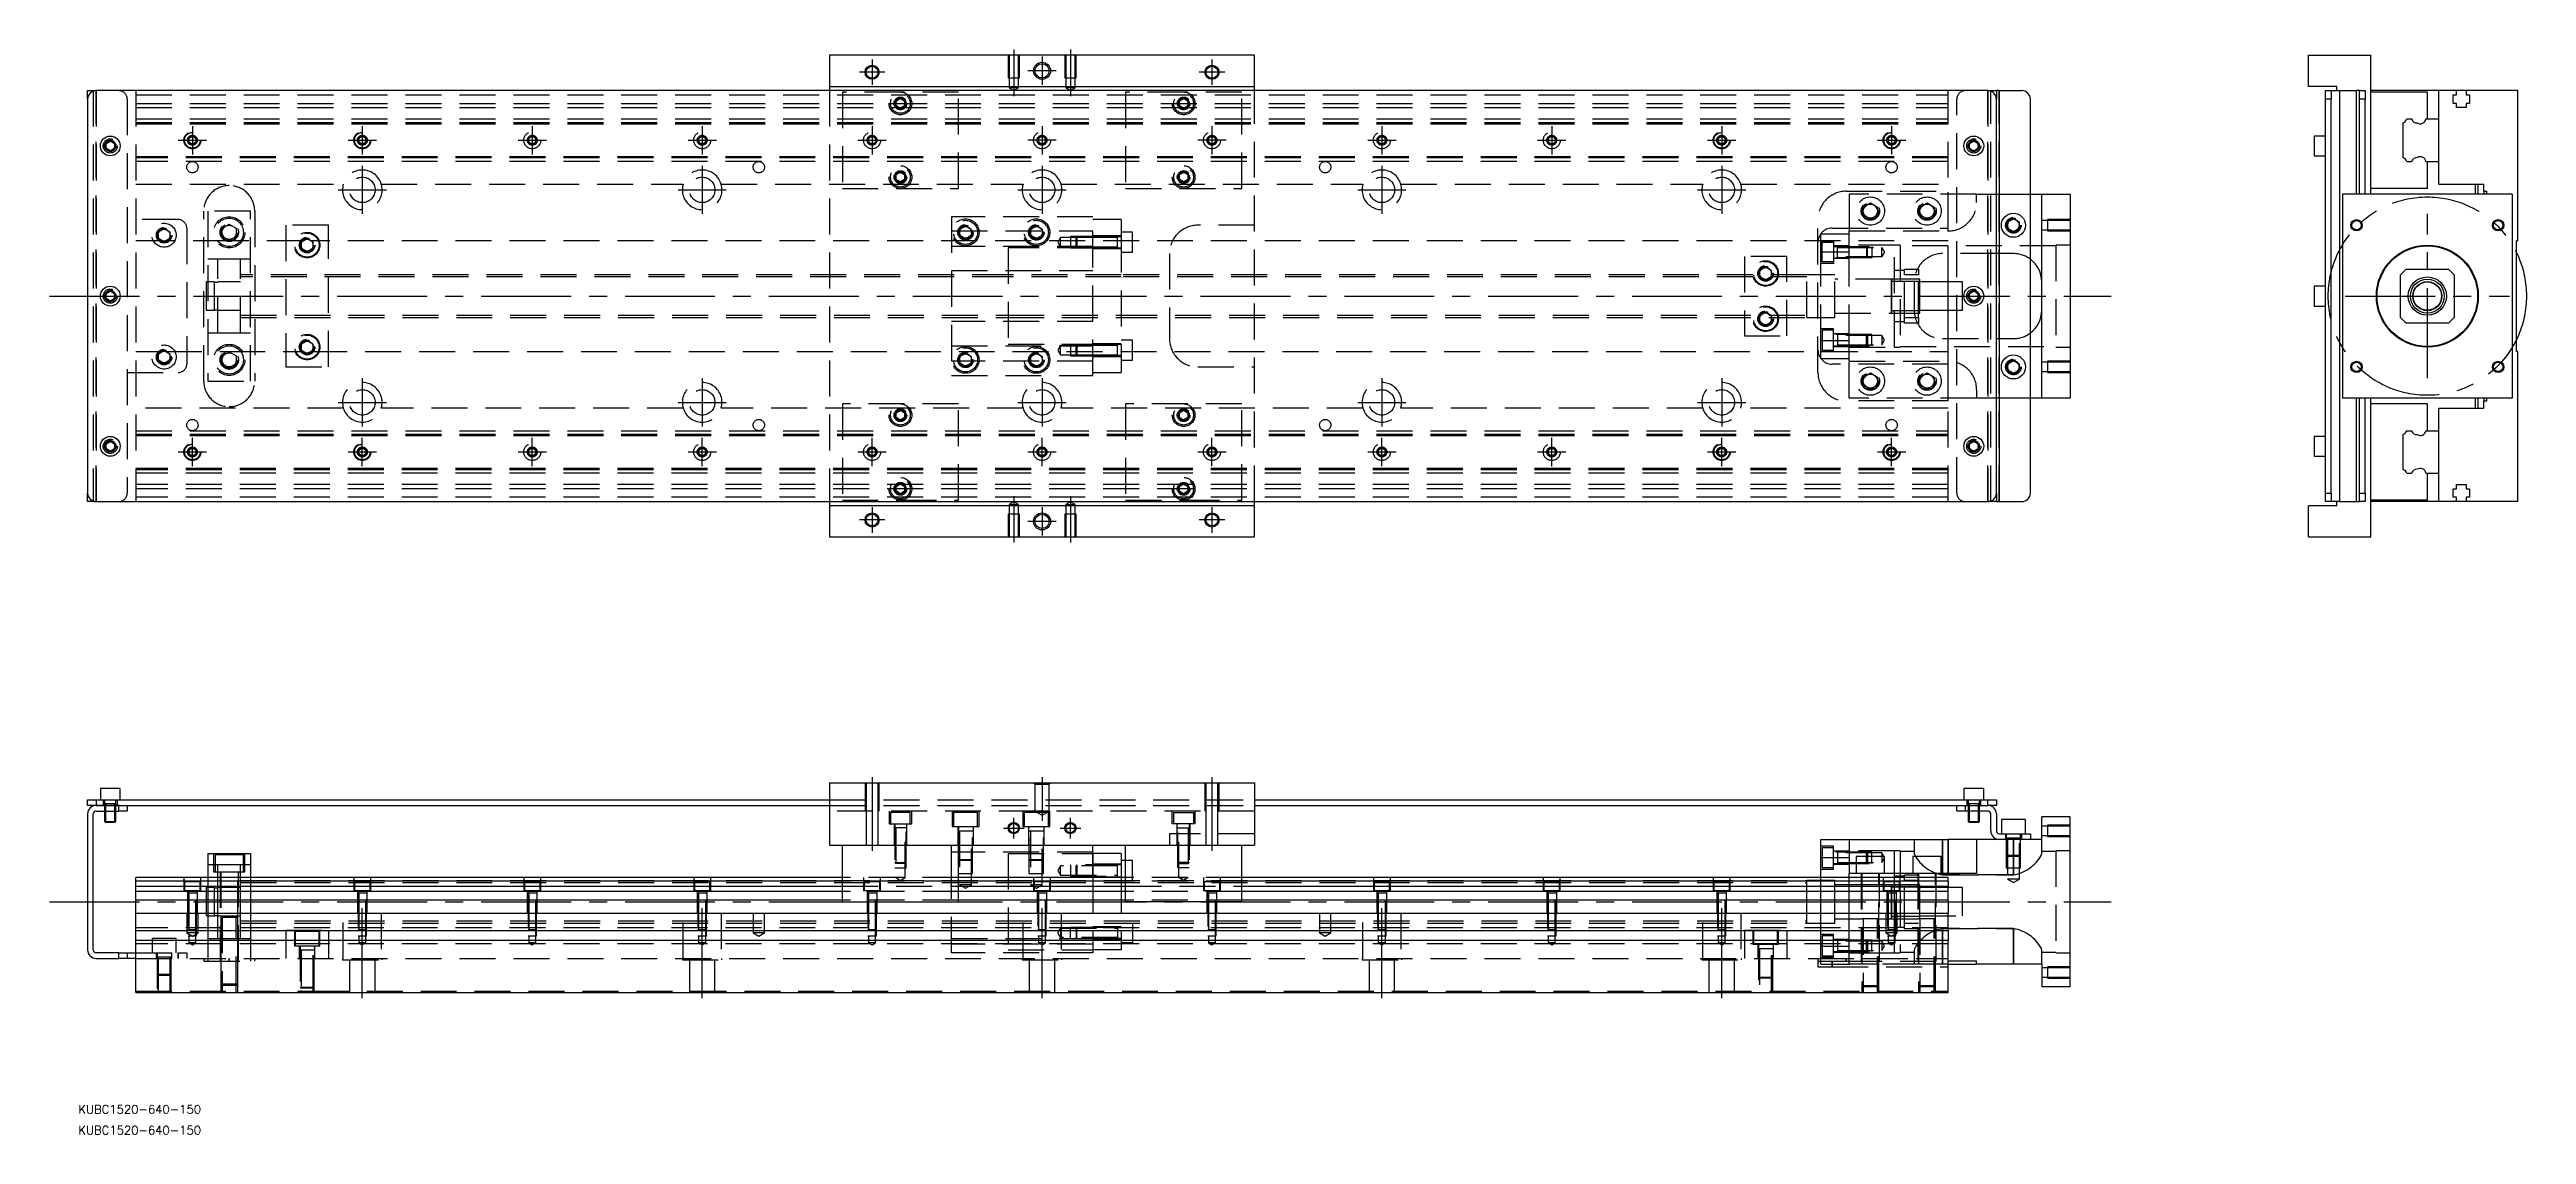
# Model space of a CAD drawing. Extents: x -13 to 861, y -296 to 87.
import ezdxf

# ---------------------------------------------------------------- set-up
doc = ezdxf.new("R2010")
doc.units = 0
doc.linetypes.add('CENTER', pattern=[50.8, 31.75, -6.35, 6.35, -6.35])
doc.linetypes.add('DASHED', pattern=[19.05, 12.7, -6.35])
doc.layers.get('0').update_dxf_attribs({"linetype": 'CONTINUOUS'})
doc.layers.add('CENTER', color=1, linetype='CENTER')
doc.styles.get("Standard").update_dxf_attribs({"font": 'txt.shx', "height": 3, "bigfont": 'bigfont.shx'})

# ---------------------------------------------------------------- blocks, each defined once
blk = doc.blocks.new('*U3')
at = {"color": 7, "linetype": 'CONTINUOUS'}
blk.add_text('KUBC1520-640-150', height=3, dxfattribs=at).set_placement((-3.26, -295.83))
blk = doc.blocks.new('*U4')
at = {"color": 7, "linetype": 'CONTINUOUS'}
blk.add_text('KUBC1520-640-150', height=3, dxfattribs=at).set_placement((-3.26, -288.48))

msp = doc.modelspace()

# ---------------------------------------------------------------- linework, layer by layer
at = {"color": 7, "linetype": 'CONTINUOUS'}
for p, q in [((262, 85), (262, 74)), ((412, 85), (262, 85)), ((412, 74), (412, 85)), ((784.16, 74), (784.16, 85)), ((784.16, 85), (806.16, 85)), ((806.16, 36), (806.16, 85)), ((0, 69.5), (0, 72.5)), ((0, 72.5), (3, 72.5)), ((671, 72.5), (3, 72.5)), ((262, 74), (412, 74)), ((262, 74), (262, 72.5)), ((412, 72.5), (412, 74)), ((671, 72.5), (674, 72.5)), ((674, 72.5), (674, 69.5)), ((675, 72.5), (674, 72.5)), ((675, 72.5), (675, -72.5)), ((675, 72.5), (683, 72.5)), ((794.16, 74), (784.16, 74)), ((790.16, 72.5), (792.16, 72.5)), ((790.16, 69.5), (790.16, 72.5)), ((792.16, 72.5), (795.16, 72.5)), ((792.16, 72.5), (792.16, 69.5)), ((794.16, 72.5), (794.16, 74)), ((795.16, 72.5), (795.16, -72.5)), ((795.16, 72.5), (801.16, 72.5)), ((801.16, 36), (801.16, 72.5)), ((802.16, 72.5), (801.16, 72.5)), ((802.16, 72.5), (804.16, 72.5)), ((802.16, 69.5), (802.16, 72.5)), ((804.16, 72.5), (804.16, 69.5)), ((830.16, 72.5), (806.16, 72.5)), ((826.16, 72), (806.16, 72)), ((826.16, 62.5), (826.16, 72)), ((830.16, 62.5), (830.16, 72.5)), ((836.46, 72.5), (830.16, 72.5)), ((835.31, 71), (836.46, 71)), ((835.31, 68), (835.31, 71)), ((839.86, 72.5), (836.46, 72.5)), ((836.46, 71), (836.46, 72.5)), ((839.86, 72.5), (839.86, 71)), ((858.16, 72.5), (839.86, 72.5)), ((839.86, 71), (841.01, 71)), ((841.01, 71), (841.01, 68)), ((858.16, 19.5), (858.16, 72.5)), ((0, 69.5), (0, -69.5)), ((674, -69.5), (674, 69.5)), ((686, -69.5), (686, 69.5)), ((792.16, 69.5), (790.16, 69.5)), ((790.16, -69.5), (790.16, 69.5)), ((792.16, -69.5), (792.16, 69.5)), ((804.16, 69.5), (802.16, 69.5)), ((802.16, 36), (802.16, 69.5)), ((804.16, 36), (804.16, 69.5)), ((817.66, 48.752272), (817.66, 61.247728)), ((818.912272, 62.5), (820.68668, 62.5)), ((825.637372, 62.5), (830.16, 62.5)), ((830.16, 47.5), (830.16, 62.5)), ((830.16, 47.5), (830.16, 62.5)), ((836.46, 68), (835.31, 68)), ((836.46, 66.5), (836.46, 68)), ((839.86, 66.5), (836.46, 66.5)), ((839.86, 68), (839.86, 66.5)), ((841.01, 68), (839.86, 68)), ((6.5, 53.866026), (8, 54.73205)), ((6.5, 52.133974), (6.5, 53.866026)), ((8, 54.73205), (9.5, 53.866026)), ((9.5, 53.866026), (9.5, 52.133974)), ((664.5, 53.866026), (666, 54.73205)), ((664.5, 52.133974), (664.5, 53.866026)), ((666, 54.73205), (667.5, 53.866026)), ((667.5, 53.866026), (667.5, 52.133974)), ((786.16, 56.5), (786.16, 53)), ((790.16, 56.5), (786.16, 56.5)), ((786.16, 53), (786.16, 49.5)), ((8, 51.26795), (6.5, 52.133974)), ((9.5, 52.133974), (8, 51.26795)), ((666, 51.26795), (664.5, 52.133974)), ((667.5, 52.133974), (666, 51.26795)), ((786.16, 49.5), (790.16, 49.5)), ((818.912272, 47.5), (820.68668, 47.5)), ((825.637372, 47.5), (830.16, 47.5)), ((826.16, 38), (826.16, 47.5)), ((830.16, 39.5), (830.16, 47.5)), ((686, 36), (690, 36)), ((690, -36), (690, 36)), ((690, 36), (700, 36)), ((700, 36), (700, -36)), ((796.16, 36), (796.16, -36)), ((856.16, 36), (796.16, 36)), ((826.16, 38), (806.16, 38)), ((830.16, 39.5), (846.16, 39.5)), ((843.16, 36), (843.16, 39.5)), ((844.16, 36), (844.16, 39.5)), ((846.16, 37), (846.16, 39.5)), ((846.16, 37), (847.16, 37)), ((846.16, 37), (846.16, 36)), ((847.16, 36), (847.16, 37)), ((856.16, 36), (856.16, -36)), ((678, 26.1547), (680, 27.309402)), ((680, 27.309402), (682, 26.1547)), ((678, 23.8453), (678, 26.1547)), ((680, 22.690598), (678, 23.8453)), ((682, 23.8453), (680, 22.690598)), ((682, 26.1547), (682, 23.8453)), ((858.16, 19.5), (857.66, 19.5)), ((857.66, -19.5), (857.66, 19.5)), ((818.66, 9.5), (816.66, 7.5)), ((818.66, 9.5), (833.66, 9.5)), ((835.66, 7.5), (833.66, 9.5)), ((6.5, 0.866026), (8, 1.73205)), ((6.5, -0.866026), (6.5, 0.866026)), ((8, 1.73205), (9.5, 0.866026)), ((9.5, 0.866026), (9.5, -0.866026)), ((664.5, 0.866026), (666, 1.73205)), ((664.5, -0.866026), (664.5, 0.866026)), ((666, 1.73205), (667.5, 0.866026)), ((667.5, 0.866026), (667.5, -0.866026)), ((786.16, 3.5), (786.16, 0)), ((790.16, 3.5), (786.16, 3.5)), ((786.16, 0), (786.16, -3.5)), ((816.66, -7.5), (816.66, 7.5)), ((835.66, 7.5), (835.66, -7.5)), ((8, -1.73205), (6.5, -0.866026)), ((9.5, -0.866026), (8, -1.73205)), ((666, -1.73205), (664.5, -0.866026)), ((667.5, -0.866026), (666, -1.73205)), ((786.16, -3.5), (790.16, -3.5)), ((816.66, -7.5), (818.66, -9.5)), ((833.66, -9.5), (835.66, -7.5)), ((833.66, -9.5), (818.66, -9.5)), ((678, -23.8453), (680, -22.690598)), ((678, -26.1547), (678, -23.8453)), ((680, -27.309402), (678, -26.1547)), ((680, -22.690598), (682, -23.8453)), ((682, -26.1547), (680, -27.309402)), ((682, -23.8453), (682, -26.1547)), ((858.16, -19.5), (857.66, -19.5)), ((858.16, -72.5), (858.16, -19.5)), ((690, -36), (686, -36)), ((700, -36), (690, -36)), ((856.16, -36), (796.16, -36)), ((801.16, -72.5), (801.16, -36)), ((802.16, -69.5), (802.16, -36)), ((804.16, -69.5), (804.16, -36)), ((806.16, -85), (806.16, -36)), ((826.16, -38), (806.16, -38)), ((826.16, -47.5), (826.16, -38)), ((830.16, -47.5), (830.16, -39.5)), ((830.16, -39.5), (846.16, -39.5)), ((843.16, -39.5), (843.16, -36)), ((844.16, -39.5), (844.16, -36)), ((846.16, -36), (846.16, -37)), ((846.16, -39.5), (846.16, -37)), ((846.16, -37), (847.16, -37)), ((847.16, -37), (847.16, -36)), ((6.5, -52.133974), (8, -51.26795)), ((6.5, -53.866026), (6.5, -52.133974)), ((8, -51.26795), (9.5, -52.133974)), ((9.5, -52.133974), (9.5, -53.866026)), ((664.5, -52.133974), (666, -51.26795)), ((664.5, -53.866026), (664.5, -52.133974)), ((666, -51.26795), (667.5, -52.133974)), ((667.5, -52.133974), (667.5, -53.866026)), ((786.16, -49.5), (786.16, -53)), ((790.16, -49.5), (786.16, -49.5)), ((817.66, -61.247728), (817.66, -48.752272)), ((818.912272, -47.5), (820.68668, -47.5)), ((825.637372, -47.5), (830.16, -47.5)), ((830.16, -62.5), (830.16, -47.5)), ((830.16, -62.5), (830.16, -47.5)), ((8, -54.73205), (6.5, -53.866026)), ((9.5, -53.866026), (8, -54.73205)), ((666, -54.73205), (664.5, -53.866026)), ((667.5, -53.866026), (666, -54.73205)), ((786.16, -53), (786.16, -56.5)), ((786.16, -56.5), (790.16, -56.5)), ((0, -72.5), (0, -69.5)), ((674, -69.5), (674, -72.5)), ((790.16, -69.5), (792.16, -69.5)), ((790.16, -72.5), (790.16, -69.5)), ((792.16, -69.5), (792.16, -72.5)), ((802.16, -69.5), (804.16, -69.5)), ((802.16, -72.5), (802.16, -69.5)), ((804.16, -69.5), (804.16, -72.5)), ((818.912272, -62.5), (820.68668, -62.5)), ((825.637372, -62.5), (830.16, -62.5)), ((826.16, -72), (826.16, -62.5)), ((830.16, -72.5), (830.16, -62.5)), ((835.31, -71), (835.31, -68)), ((835.31, -68), (836.46, -68)), ((836.46, -68), (836.46, -66.5)), ((836.46, -66.5), (839.86, -66.5)), ((839.86, -66.5), (839.86, -68)), ((839.86, -68), (841.01, -68)), ((841.01, -68), (841.01, -71)), ((3, -72.5), (0, -72.5)), ((3, -72.5), (671, -72.5)), ((262, -72.5), (262, -74)), ((262, -74), (262, -85)), ((412, -74), (262, -74)), ((412, -74), (412, -72.5)), ((412, -85), (412, -74)), ((674, -72.5), (671, -72.5)), ((674, -72.5), (675, -72.5)), ((675, -72.5), (683, -72.5)), ((784.16, -85), (784.16, -74)), ((794.16, -74), (784.16, -74)), ((792.16, -72.5), (790.16, -72.5)), ((795.16, -72.5), (792.16, -72.5)), ((794.16, -74), (794.16, -72.5)), ((795.16, -72.5), (801.16, -72.5)), ((801.16, -72.5), (802.16, -72.5)), ((804.16, -72.5), (802.16, -72.5)), ((826.16, -72), (806.16, -72)), ((830.16, -72.5), (806.16, -72.5)), ((836.46, -72.5), (830.16, -72.5)), ((836.46, -71), (835.31, -71)), ((836.46, -72.5), (836.46, -71)), ((839.86, -72.5), (836.46, -72.5)), ((839.86, -71), (839.86, -72.5)), ((841.01, -71), (839.86, -71)), ((858.16, -72.5), (839.86, -72.5)), ((262, -85), (412, -85)), ((784.16, -85), (806.16, -85)), ((11.5, -173.72), (4.5, -173.72)), ((4.5, -173.72), (4.5, -177.72)), ((11.5, -177.72), (11.5, -173.72)), ((262, -171.72), (262, -193.72)), ((262, -171.72), (412, -171.72)), ((412, -171.72), (412, -193.72)), ((669.5, -173.72), (662.5, -173.72)), ((662.5, -173.72), (662.5, -177.72)), ((669.5, -177.72), (669.5, -173.72)), ((0, -179.72), (0, -177.72)), ((0, -177.72), (3, -177.72)), ((3, -179.72), (0, -179.72)), ((0, -182.72), (0, -230.72)), ((2, -230.72), (2, -182.72)), ((3, -177.72), (3, -179.72)), ((3, -177.72), (262, -177.72)), ((3, -179.72), (11, -179.72)), ((11, -179.72), (3, -179.72)), ((3, -181.72), (11, -181.72)), ((6, -181.72), (6, -185.37)), ((6.35, -181.72), (6.35, -185.72)), ((9.65, -185.72), (9.65, -181.72)), ((10, -185.37), (10, -181.72)), ((11, -179.72), (262, -179.72)), ((11, -181.72), (11, -179.72)), ((14, -181.72), (11, -181.72)), ((14, -179.72), (14, -181.72)), ((412, -177.72), (671, -177.72)), ((412, -179.72), (663, -179.72)), ((660, -181.72), (660, -179.72)), ((663, -181.72), (660, -181.72)), ((663, -179.72), (663, -181.72)), ((663, -179.72), (671, -179.72)), ((663, -179.72), (671, -179.72)), ((671, -181.72), (663, -181.72)), ((664, -181.72), (664, -185.37)), ((664.35, -181.72), (664.35, -185.72)), ((667.65, -185.72), (667.65, -181.72)), ((668, -185.37), (668, -181.72)), ((671, -179.72), (671, -177.72)), ((671, -177.72), (674, -177.72)), ((674, -179.72), (671, -179.72)), ((672, -188.72), (672, -182.72)), ((674, -177.72), (674, -179.72)), ((674, -182.72), (674, -188.72)), ((6, -185.37), (10, -185.37)), ((6, -185.37), (6.35, -185.72)), ((9.65, -185.72), (6.35, -185.72)), ((9.65, -185.72), (10, -185.37)), ((612, -191.72), (622, -191.72)), ((612, -198.067524), (612, -191.72)), ((622, -191.72), (622, -203.72)), ((622, -191.72), (657, -191.72)), ((657, -203.72), (657, -191.72)), ((667, -191.72), (657, -191.72)), ((664, -185.37), (668, -185.37)), ((664, -185.37), (664.35, -185.72)), ((667.65, -185.72), (664.35, -185.72)), ((675, -191.72), (667, -191.72)), ((667, -191.72), (667, -203.72)), ((667.65, -185.72), (668, -185.37)), ((675, -189.72), (683, -189.72)), ((683, -191.72), (675, -191.72)), ((684.25, -184.72), (675.75, -184.72)), ((675.75, -184.72), (675.75, -189.72)), ((683, -191.72), (683, -189.72)), ((683, -189.72), (686, -189.72)), ((686, -191.72), (683, -191.72)), ((684.25, -189.72), (684.25, -184.72)), ((686, -189.72), (686, -191.72)), ((690, -191.72), (686, -191.72)), ((690, -191.72), (690, -183.72)), ((700, -183.72), (690, -183.72)), ((700, -243.72), (700, -183.72)), ((42.5, -196.72), (42.5, -205.22)), ((42.5, -196.72), (57.5, -196.72)), ((57.5, -196.72), (57.5, -205.22)), ((262, -193.72), (412, -193.72)), ((266.5, -213.72), (266.5, -193.72)), ((307.5, -213.72), (307.5, -193.72)), ((355, -205.22), (355, -193.72)), ((365, -196.72), (355, -196.72)), ((355, -196.72), (355, -205.22)), ((365, -196.72), (365, -205.22)), ((366.5, -199.22), (365, -199.22)), ((366.5, -213.72), (366.5, -193.72)), ((407.5, -213.72), (407.5, -193.72)), ((612, -198.067524), (622, -198.067524)), ((612, -205.22), (612, -198.067524)), ((634.5, -197.72), (624.5, -197.72)), ((624.5, -197.72), (624.5, -203.72)), ((634.5, -203.72), (634.5, -197.72)), ((654.5, -197.72), (644.5, -197.72)), ((644.5, -197.72), (644.5, -203.72)), ((654.5, -203.72), (654.5, -197.72)), ((266.5, -205.22), (17, -205.22)), ((17, -245.72), (17, -205.22)), ((266.5, -206.472272), (17, -206.472272)), ((17, -208.24668), (266.5, -208.24668)), ((366.5, -205.22), (307.5, -205.22)), ((366.5, -206.472272), (307.5, -206.472272)), ((307.5, -208.24668), (366.5, -208.24668)), ((657, -205.22), (407.5, -205.22)), ((657, -206.472272), (407.5, -206.472272)), ((407.5, -208.24668), (657, -208.24668)), ((607, -221.22), (607, -206.22)), ((622, -205.22), (622, -203.72)), ((667, -203.72), (622, -203.72)), ((637, -209.72), (637, -208.02)), ((638, -208.595), (637, -208.595)), ((637, -210.72), (637, -209.72)), ((639.75, -208.595), (638, -208.595)), ((641.5, -208.595), (639.75, -208.595)), ((646.5, -208.595), (641.5, -208.595)), ((647, -208.595), (646.5, -208.595)), ((657, -206.472272), (657, -205.22)), ((657, -206.472272), (657, -208.24668)), ((657, -210.143076), (657, -208.24668)), ((266.5, -210.143076), (17, -210.143076)), ((266.5, -213.197372), (17, -213.197372)), ((17, -217.72), (657, -217.72)), ((266.5, -213.72), (307.5, -213.72)), ((366.5, -210.143076), (307.5, -210.143076)), ((366.5, -213.197372), (307.5, -213.197372)), ((407.5, -213.72), (366.5, -213.72)), ((657, -210.143076), (407.5, -210.143076)), ((657, -213.197372), (407.5, -213.197372)), ((637, -213.519946), (637, -210.72)), ((637, -219.720006), (637, -213.519946)), ((657, -213.197372), (657, -210.143076)), ((657, -213.197372), (657, -217.72)), ((657, -224.02), (657, -217.72)), ((657, -224.02), (17, -224.02)), ((637, -218.845), (647, -218.845)), ((657, -224.02), (657, -227.42)), ((11, -231.72), (3, -231.72)), ((3, -233.72), (11, -233.72)), ((11, -233.72), (11, -231.72)), ((11, -231.72), (14, -231.72)), ((14, -233.72), (11, -233.72)), ((14, -231.72), (14, -233.72)), ((14, -231.72), (17, -231.72)), ((17, -233.72), (14, -233.72)), ((657, -227.42), (17, -227.42)), ((657, -245.72), (657, -227.42)), ((667, -234.72), (657, -234.72)), ((657, -235.72), (667, -235.72)), ((667, -235.72), (667, -234.72)), ((690, -235.72), (667, -235.72)), ((690, -235.72), (690, -243.72)), ((700, -243.72), (690, -243.72)), ((17, -245.72), (657, -245.72))]:
    msp.add_line(p, q, dxfattribs=at)
at = {"color": 3, "linetype": 'DASHED'}
for p, q in [((325.000006, 85), (325.000006, 77)), ((325.35, 85), (325.35, 77)), ((328.65, 77), (328.65, 85)), ((328.999994, 77), (328.999994, 85)), ((345.000006, 85), (345.000006, 77)), ((345.35, 85), (345.35, 77)), ((348.65, 77), (348.65, 85)), ((348.999994, 77), (348.999994, 85)), ((2, 72.5), (2, -72.5)), ((3, 72.5), (3, -72.5)), ((3, -72.5), (3, 72.5)), ((3, 72.5), (3, -72.5)), ((3, -72.5), (3, 72.5)), ((17, 72.5), (17, -72.5)), ((17, 71), (657, 71)), ((262, 72.5), (262, -72.5)), ((266.5, 72), (266.5, 38)), ((287, 72), (266.5, 72)), ((307.5, 72), (287, 72)), ((307.5, 38), (307.5, 72)), ((325.000006, 77), (328.999994, 77)), ((325.35, 77), (325.35, 73.5)), ((328.65, 73.5), (325.35, 73.5)), ((325.35, 73.5), (327, 72.547372)), ((327, 72.547372), (328.65, 73.5)), ((328.65, 73.5), (328.65, 77)), ((345.000006, 77), (348.999994, 77)), ((345.35, 77), (345.35, 73.5)), ((348.65, 73.5), (345.35, 73.5)), ((345.35, 73.5), (347, 72.547372)), ((347, 72.547372), (348.65, 73.5)), ((348.65, 73.5), (348.65, 77)), ((387, 72), (366.5, 72)), ((366.5, 72), (366.5, 38)), ((407.5, 72), (387, 72)), ((407.5, 38), (407.5, 72)), ((412, -72.5), (412, 72.5)), ((657, -72.5), (657, 72.5)), ((671, -72.5), (671, 72.5)), ((671, 72.5), (671, -72.5)), ((672, -72.5), (672, 72.5)), ((675, -72.5), (675, 72.5)), ((14, 69.5), (14, -69.5)), ((17, 68), (657, 68)), ((17, 66.5), (657, 66.5)), ((17, 62.5), (657, 62.5)), ((17, 61.247728), (657, 61.247728)), ((285, 68), (285.023172, 68.30356)), ((285.5, 68.866026), (287, 69.73205)), ((285.5, 67.133974), (285.5, 68.866026)), ((287, 66.26795), (285.5, 67.133974)), ((287, 69.73205), (288.5, 68.866026)), ((288.5, 67.133974), (287, 66.26795)), ((288.5, 68.866026), (288.5, 67.133974)), ((385.5, 68.866026), (387, 69.73205)), ((385.5, 67.133974), (385.5, 68.866026)), ((387, 66.26795), (385.5, 67.133974)), ((387, 69.73205), (388.5, 68.866026)), ((388.5, 67.133974), (387, 66.26795)), ((388.5, 68.866026), (388.5, 67.133974)), ((388.973226, 68.326156), (389, 68)), ((660, -69.5), (660, 69.5)), ((9.973226, 53.326156), (10, 53)), ((17, 61.1147), (657, 61.1147)), ((17, 61.1), (657, 61.1)), ((17, 60.8), (657, 60.8)), ((35.5, 55), (35.52041, 55.24661)), ((35.75, 55.721688), (37, 56.443376)), ((35.75, 54.278312), (35.75, 55.721688)), ((37, 53.556624), (35.75, 54.278312)), ((37, 56.443376), (38.25, 55.721688)), ((38.25, 54.278312), (37, 53.556624)), ((38.25, 55.721688), (38.25, 54.278312)), ((95.5, 55), (95.52041, 55.24661)), ((95.75, 55.721688), (97, 56.443376)), ((95.75, 54.278312), (95.75, 55.721688)), ((97, 53.556624), (95.75, 54.278312)), ((97, 56.443376), (98.25, 55.721688)), ((98.25, 54.278312), (97, 53.556624)), ((98.25, 55.721688), (98.25, 54.278312)), ((575.75, 55.721688), (577, 56.443376)), ((575.75, 54.278312), (575.75, 55.721688)), ((577, 53.556624), (575.75, 54.278312)), ((577, 56.443376), (578.25, 55.721688)), ((578.25, 54.278312), (577, 53.556624)), ((578.25, 55.721688), (578.25, 54.278312)), ((578.477374, 55.25955), (578.5, 55)), ((635.75, 55.721688), (637, 56.443376)), ((635.75, 54.278312), (635.75, 55.721688)), ((637, 53.556624), (635.75, 54.278312)), ((637, 56.443376), (638.25, 55.721688)), ((638.25, 54.278312), (637, 53.556624)), ((638.25, 55.721688), (638.25, 54.278312)), ((638.477374, 55.25955), (638.5, 55)), ((664, 53), (664.030168, 53.346066)), ((657, 49.2), (17, 49.2)), ((657, 48.9), (17, 48.9)), ((657, 48.8853), (17, 48.8853)), ((657, 48.752272), (17, 48.752272)), ((657, 47.5), (17, 47.5)), ((285.5, 42.866026), (287, 43.73205)), ((287, 43.73205), (288.5, 42.866026)), ((385.5, 42.866026), (387, 43.73205)), ((387, 43.73205), (388.5, 42.866026)), ((17, 39.5), (90.291796, 39.5)), ((103.708204, 39.5), (210.291796, 39.5)), ((223.708204, 39.5), (330.291796, 39.5)), ((266.5, 38), (307.5, 38)), ((285.5, 41.133974), (285.5, 42.866026)), ((287, 40.26795), (285.5, 41.133974)), ((288.5, 41.133974), (287, 40.26795)), ((288.5, 42.866026), (288.5, 41.133974)), ((288.973226, 42.326156), (289, 42)), ((343.708204, 39.5), (450.291796, 39.5)), ((366.5, 38), (407.5, 38)), ((385.5, 41.133974), (385.5, 42.866026)), ((387, 40.26795), (385.5, 41.133974)), ((388.5, 41.133974), (387, 40.26795)), ((388.5, 42.866026), (388.5, 41.133974)), ((388.973226, 42.326156), (389, 42)), ((463.708204, 39.5), (570.291796, 39.5)), ((583.708204, 39.5), (657, 39.5)), ((621, 37), (657, 37)), ((622, 36), (622, 23)), ((667, 36), (622, 36)), ((657, 24), (657, 37)), ((667, 33), (667, 36)), ((667, 36), (674, 36)), ((674, 36), (686, 36)), ((32, 27), (14, 27)), ((41, -30), (41, 30)), ((57.5, 30), (42.5, 30)), ((42.5, 30), (42.5, -30)), ((57.5, -30), (57.5, 30)), ((59, 30), (59, -30)), ((305, 28), (305, -28)), ((355, 28), (305, 28)), ((355, -28), (355, 28)), ((365, 27), (355, 27)), ((365, 27), (365, 20.976176)), ((611, -27), (611, 27)), ((627, 31.443376), (629.5, 32.886752)), ((627, 28.556624), (627, 31.443376)), ((629.5, 27.113248), (627, 28.556624)), ((629.5, 32.886752), (632, 31.443376)), ((632, 28.556624), (629.5, 27.113248)), ((632, 31.443376), (632, 28.556624)), ((632.477798, 30.364306), (632.5, 30)), ((647, 31.443376), (649.5, 32.886752)), ((647, 28.556624), (647, 31.443376)), ((649.5, 27.113248), (647, 28.556624)), ((649.5, 32.886752), (652, 31.443376)), ((652, 28.556624), (649.5, 27.113248)), ((652, 31.443376), (652, 28.556624)), ((652.477798, 30.364306), (652.5, 30)), ((692, 26.65), (690, 26.65)), ((692, 26.999994), (692, 23.000006)), ((700, 26.999994), (692, 26.999994)), ((700, 26.65), (692, 26.65)), ((26.359688, 19.5), (17, 19.5)), ((24.5, 21.5), (24.534018, 21.911016)), ((25, 22.6547), (27, 23.809402)), ((25, 20.3453), (25, 22.6547)), ((27, 19.190598), (25, 20.3453)), ((27, 23.809402), (29, 22.6547)), ((29, 20.3453), (27, 19.190598)), ((50, 19.5), (27.640312, 19.5)), ((29, 22.6547), (29, 20.3453)), ((35, 24), (35, -24)), ((47, 22.5), (47.020026, 22.846056)), ((47.5, 23.943376), (50, 25.386752)), ((47.5, 21.056624), (47.5, 23.943376)), ((50, 19.613248), (47.5, 21.056624)), ((50, 25.386752), (52.5, 23.943376)), ((52.5, 21.056624), (50, 19.613248)), ((76.030306, 19.5), (50, 19.5)), ((52.5, 23.943376), (52.5, 21.056624)), ((70, 25), (70, -25)), ((85, 25), (70, 25)), ((75, 18), (75.034018, 18.411016)), ((75.5, 19.1547), (77.5, 20.309402)), ((75.5, 16.8453), (75.5, 19.1547)), ((77.5, 20.309402), (79.5, 19.1547)), ((657, 19.5), (78.969694, 19.5)), ((79.5, 19.1547), (79.5, 16.8453)), ((85, -25), (85, 25)), ((305, 23), (355, 23)), ((355, 17.5), (305, 17.5)), ((308, 23.6547), (310, 24.809402)), ((308, 21.3453), (308, 23.6547)), ((310, 20.190598), (308, 21.3453)), ((310, 24.809402), (312, 23.6547)), ((312, 21.3453), (310, 20.190598)), ((312, 23.6547), (312, 21.3453)), ((312.483582, 22.786038), (312.5, 22.5)), ((333, 23.6547), (335, 24.809402)), ((333, 21.3453), (333, 23.6547)), ((335, 20.190598), (333, 21.3453)), ((335, 24.809402), (337, 23.6547)), ((337, 21.3453), (335, 20.190598)), ((337, 23.6547), (337, 21.3453)), ((337.483582, 22.786038), (337.5, 22.5)), ((343.5, 20.702558), (342.547372, 19.052558)), ((342.547372, 19.052558), (343.5, 17.402558)), ((343.5, 17.402558), (343.5, 20.702558)), ((347, 20.702558), (343.5, 20.702558)), ((347, 21.052554), (347, 17.052564)), ((349.35, 21.052554), (347, 21.052554)), ((349, 20.702558), (347, 20.702558)), ((349.35, 21.052558), (349, 20.702558)), ((349, 17.402558), (349, 20.702558)), ((355, 20.702558), (349, 20.702558)), ((355, 20.702558), (349, 20.702558)), ((349.35, 21.052558), (349.35, 17.052558)), ((355, 21.052556), (349.35, 21.052558)), ((355, 21.052554), (349.35, 21.052554)), ((365, 21.302558), (355, 21.302558)), ((363.605, 21.052558), (355, 21.052556)), ((365, 20.976176), (355, 20.976176)), ((363.6, 20.702558), (355, 20.702558)), ((365, 21.052558), (363.595, 21.052558)), ((363.6, 17.052554), (363.6, 21.052564)), ((363.6, 17.052554), (363.6, 21.052564)), ((363.6, 20.702558), (363.6, 21.052564)), ((363.6, 20.836098), (363.6, 21.052558)), ((363.6, 21.052558), (363.6, 20.835892)), ((369, 22.552558), (365, 22.552558)), ((365, 20.976176), (365, -20.976176)), ((369, 15.552558), (369, 22.552558)), ((412, 25), (392, 25)), ((612, 15.652476), (612, 22)), ((612, 22), (622, 22)), ((612, 19.55635), (616.5, 19.55635)), ((612.5, 12.05635), (612.5, 19.05635)), ((612.5, 19.05635), (616.5, 19.05635)), ((616, 24), (657, 24)), ((616.5, 19.55635), (616.5, 11.55635)), ((616.5, 17.80635), (622, 17.80635)), ((616.5, 17.556359), (630, 17.556344)), ((617.9, 13.556344), (617.9, 17.556354)), ((622, 15.652476), (622, 23)), ((622, 23), (657, 23)), ((622, 15.652476), (622, 22)), ((638, 18), (622, 18)), ((638, 18), (622, 18)), ((628.15, 17.55635), (628.15, 13.55635)), ((628.15, 17.55635), (628.5, 17.20635)), ((630, 17.556344), (630, 13.556354)), ((638, -18), (638, 18)), ((640, 18), (638, 18)), ((640, 18), (640, -18)), ((695, 17.75), (640, 17.75)), ((657, 5), (657, 24)), ((677.5, 25), (677.52689, 25.365682)), ((690, 23.35), (692, 23.35)), ((692, 23.35), (700, 23.35)), ((692, 23.000006), (700, 23.000006)), ((695, 18), (695, -18)), ((700, 18), (695, 18)), ((46, 13), (42.5, 13)), ((46, -13), (46, 13)), ((54, 13), (46, 13)), ((54, 13), (46, 13)), ((54, -13), (54, 13)), ((57.5, 13), (54, 13)), ((77.5, 15.690598), (75.5, 16.8453)), ((79.5, 16.8453), (77.5, 15.690598)), ((305, 9), (355, 9)), ((325, 17), (325, -17)), ((355, 17), (325, 17)), ((343.5, 17.402558), (347, 17.402558)), ((347, 17.402558), (349, 17.402558)), ((347, 17.052564), (349.35, 17.052564)), ((349, 17.402558), (355, 17.402558)), ((349, 17.402558), (349.35, 17.052558)), ((349, 17.402558), (355, 17.402558)), ((349.35, 17.052564), (355, 17.052564)), ((349.35, 17.052558), (355, 17.052562)), ((355, 17.402558), (363.6, 17.402558)), ((355, 17.052562), (363.605, 17.052558)), ((355, 16.802558), (365, 16.802558)), ((363.595, 17.052558), (365, 17.052558)), ((363.6, 17.052554), (363.6, 17.402558)), ((363.6, 17.269268), (363.6, 17.052558)), ((363.6, 17.052558), (363.6, 17.26902)), ((365, 15.552558), (369, 15.552558)), ((382, 15), (382, -15)), ((600, 14), (585, 14)), ((585, 14), (585, -14)), ((590.5, 9.1547), (592.5, 10.309402)), ((590.5, 6.8453), (590.5, 9.1547)), ((592.5, 10.309402), (594.5, 9.1547)), ((594.5, 9.1547), (594.5, 6.8453)), ((600, -14), (600, 14)), ((612, -15.652476), (612, 15.652476)), ((612, 15.652476), (622, 15.652476)), ((616.5, 11.55635), (612, 11.55635)), ((616.5, 12.05635), (612.5, 12.05635)), ((630, 13.556354), (616.5, 13.556339)), ((622, 13.30635), (616.5, 13.30635)), ((617.9, 17.20635), (633.5, 17.20635)), ((633.5, 13.90635), (617.9, 13.90635)), ((622, -15.652476), (622, 15.652476)), ((622, -15.652476), (622, 15.652476)), ((628.5, 13.90635), (628.15, 13.55635)), ((628.5, 13.90635), (628.5, 17.20635)), ((633.5, 13.90635), (633.5, 17.20635)), ((633.5, 17.20635), (634.452628, 15.55635)), ((634.452628, 15.55635), (633.5, 13.90635)), ((641.5, 9), (638, 9)), ((641.5, 9.5), (646.5, 9.5)), ((641.5, 7.5), (641.5, 9.5)), ((646.5, 9.5), (646.5, 7.5)), ((674, 15), (655, 15)), ((680, 15), (674, 15)), ((9.973226, 0.326156), (10, 0)), ((42, -5), (42, 5)), ((44.85, 5), (42, 5)), ((44.85, -5), (44.85, 5)), ((46, 4.8), (44.85, 4.8)), ((54, 5), (46, 5)), ((54, 5), (46, 5)), ((325, 7.5), (54, 7.5)), ((325, 6.75), (54, 6.75)), ((365, 7.5), (325, 7.5)), ((365, 7.499994), (325, 7.499994)), ((365, 6.75), (325, 6.75)), ((365, 6.75), (325, 6.75)), ((607.005, 7.5), (365, 7.5)), ((607, 6.75), (365, 6.75)), ((592.5, 5.690598), (590.5, 6.8453)), ((594.5, 6.8453), (592.5, 5.690598)), ((594.983582, 8.286038), (595, 8)), ((607, -7.5), (607, 7.5)), ((617, 7.5), (607, 7.5)), ((617, 7.5), (612, 7.5)), ((617, -7.5), (617, 7.5)), ((617, -7.5), (617, 7.5)), ((637.005, 6), (617, 6)), ((636.995, 6), (617, 6)), ((646.5, 6), (636.995, 6)), ((637.005, 6), (636.995, 6)), ((637, -6.000006), (637, 6.000006)), ((637, 5.125), (637, 6.000006)), ((637, 5.325034), (637, 6)), ((637, 6), (637, -5.999164)), ((637, 5.125), (637, -5.125)), ((647, 5.125), (637, 5.125)), ((646.5, 6), (637.005, 6)), ((641.5, -7.5), (641.5, 7.5)), ((646.5, 7.5), (641.5, 7.5)), ((645, 5), (645, -5)), ((646.5, -7.5), (646.5, 7.5)), ((647, 6), (646.5, 6)), ((647, -6), (647, 6)), ((660, 5), (647, 5)), ((657, -5), (657, 5)), ((662, 5), (660, 5)), ((662, -5), (662, 5)), ((667.973226, 0.326156), (668, 0)), ((42, -5), (44.85, -5)), ((44.85, -4.8), (46, -4.8)), ((46, -5), (54, -5)), ((46, -5), (54, -5)), ((54, -6.75), (325, -6.75)), ((54, -7.5), (325, -7.5)), ((325, -6.75), (365, -6.75)), ((325, -6.75), (365, -6.75)), ((325, -7.499994), (365, -7.499994)), ((325, -7.5), (365, -7.5)), ((365, -6.75), (607, -6.75)), ((365, -7.5), (607.005, -7.5)), ((590, -8), (590.018502, -7.696412)), ((590.5, -6.8453), (592.5, -5.690598)), ((590.5, -9.1547), (590.5, -6.8453)), ((592.5, -5.690598), (594.5, -6.8453)), ((594.5, -6.8453), (594.5, -9.1547)), ((607, -7.5), (617, -7.5)), ((612, -7.5), (617, -7.5)), ((617, -6), (637.005, -6)), ((617, -6), (636.995, -6)), ((636.995, -6), (646.5, -6)), ((636.995, -6), (637.005, -6)), ((637, -6.000006), (637, -5.125)), ((637, -5.125), (647, -5.125)), ((637, -6), (637, -5.325218)), ((637, -5.999164), (637, -6)), ((637.005, -6), (646.5, -6)), ((641.5, -7.5), (646.5, -7.5)), ((641.5, -9.5), (641.5, -7.5)), ((646.5, -6), (647, -6)), ((646.5, -7.5), (646.5, -9.5)), ((647, -5), (660, -5)), ((657, -24), (657, -5)), ((660, -5), (662, -5)), ((42.5, -13), (46, -13)), ((46, -13), (54, -13)), ((46, -13), (54, -13)), ((54, -13), (57.5, -13)), ((75.5, -16.8453), (77.5, -15.690598)), ((75.5, -19.1547), (75.5, -16.8453)), ((77.5, -15.690598), (79.5, -16.8453)), ((79.5, -16.8453), (79.5, -19.1547)), ((355, -9), (305, -9)), ((325, -17), (355, -17)), ((343.5, -17.402558), (342.547372, -19.052558)), ((343.5, -20.702558), (343.5, -17.402558)), ((347, -17.402558), (343.5, -17.402558)), ((347, -17.052564), (347, -21.052554)), ((349.35, -17.052564), (347, -17.052564)), ((349, -17.402558), (347, -17.402558)), ((349.35, -17.052558), (349, -17.402558)), ((349, -20.702558), (349, -17.402558)), ((355, -17.402558), (349, -17.402558)), ((355, -17.402558), (349, -17.402558)), ((349.35, -17.052558), (349.35, -21.052558)), ((355, -17.052562), (349.35, -17.052558)), ((355, -17.052564), (349.35, -17.052564)), ((365, -16.802558), (355, -16.802558)), ((363.605, -17.052558), (355, -17.052562)), ((363.6, -17.402558), (355, -17.402558)), ((365, -17.052558), (363.595, -17.052558)), ((363.6, -21.052564), (363.6, -17.052554)), ((363.6, -21.051878), (363.6, -17.052554)), ((363.6, -17.26902), (363.6, -17.052558)), ((363.6, -17.052558), (363.6, -17.269226)), ((369, -15.552558), (365, -15.552558)), ((369, -22.552558), (369, -15.552558)), ((585, -14), (600, -14)), ((592.5, -10.309402), (590.5, -9.1547)), ((594.5, -9.1547), (592.5, -10.309402)), ((616.5, -11.55635), (612, -11.55635)), ((612, -15.652476), (622, -15.652476)), ((612, -22), (612, -15.652476)), ((612.5, -12.05635), (612.5, -19.05635)), ((616.5, -12.05635), (612.5, -12.05635)), ((616.5, -19.55635), (616.5, -11.55635)), ((622, -13.30635), (616.5, -13.30635)), ((630, -13.556354), (616.5, -13.556339)), ((617.9, -13.556344), (617.9, -17.556354)), ((633.5, -13.90635), (617.9, -13.90635)), ((617.9, -17.20635), (633.5, -17.20635)), ((622, -22), (622, -15.652476)), ((622, -23), (622, -15.652476)), ((628.15, -17.55635), (628.15, -13.55635)), ((628.5, -13.90635), (628.15, -13.55635)), ((628.15, -17.55635), (628.5, -17.20635)), ((628.5, -13.90635), (628.5, -17.20635)), ((630, -17.556344), (630, -13.556354)), ((633.5, -13.90635), (633.5, -17.20635)), ((634.452628, -15.55635), (633.5, -13.90635)), ((633.5, -17.20635), (634.452628, -15.55635)), ((638, -9), (641.5, -9)), ((646.5, -9.5), (641.5, -9.5)), ((655, -15), (674, -15)), ((674, -15), (680, -15)), ((17, -19.5), (26.359688, -19.5)), ((25, -20.3453), (27, -19.190598)), ((25, -22.6547), (25, -20.3453)), ((27, -23.809402), (25, -22.6547)), ((27, -19.190598), (29, -20.3453)), ((29, -22.6547), (27, -23.809402)), ((27.640312, -19.5), (50, -19.5)), ((29, -20.3453), (29, -22.6547)), ((29.483582, -21.213962), (29.5, -21.5)), ((47, -22.5), (47.020026, -22.153944)), ((47.5, -21.056624), (50, -19.613248)), ((47.5, -23.943376), (47.5, -21.056624)), ((50, -25.386752), (47.5, -23.943376)), ((50, -19.5), (76.030306, -19.5)), ((50, -19.613248), (52.5, -21.056624)), ((52.5, -23.943376), (50, -25.386752)), ((52.5, -21.056624), (52.5, -23.943376)), ((70, -25), (85, -25)), ((77.5, -20.309402), (75.5, -19.1547)), ((79.5, -19.1547), (77.5, -20.309402)), ((78.969694, -19.5), (657, -19.5)), ((79.983582, -17.713962), (80, -18)), ((305, -17.5), (355, -17.5)), ((355, -23), (305, -23)), ((308, -21.3453), (310, -20.190598)), ((308, -23.6547), (308, -21.3453)), ((310, -24.809402), (308, -23.6547)), ((310, -20.190598), (312, -21.3453)), ((312, -23.6547), (310, -24.809402)), ((312, -21.3453), (312, -23.6547)), ((312.483582, -22.213962), (312.5, -22.5)), ((332.5, -22.5), (332.518502, -22.196412)), ((333, -21.3453), (335, -20.190598)), ((333, -23.6547), (333, -21.3453)), ((335, -24.809402), (333, -23.6547)), ((335, -20.190598), (337, -21.3453)), ((337, -23.6547), (335, -24.809402)), ((337, -21.3453), (337, -23.6547)), ((342.547372, -19.052558), (343.5, -20.702558)), ((343.5, -20.702558), (347, -20.702558)), ((347, -20.702558), (349, -20.702558)), ((347, -21.052554), (349.35, -21.052554)), ((349, -20.702558), (355, -20.702558)), ((349, -20.702558), (349.35, -21.052558)), ((349, -20.702558), (355, -20.702558)), ((349.35, -21.052554), (355, -21.052554)), ((349.35, -21.052558), (355, -21.052556)), ((355, -20.702558), (363.6, -20.702558)), ((365, -20.976176), (355, -20.976176)), ((355, -21.052556), (363.605, -21.052558)), ((355, -21.302558), (365, -21.302558)), ((363.595, -21.052558), (365, -21.052558)), ((363.6, -20.83585), (363.6, -21.052558)), ((363.6, -21.052558), (363.6, -20.836098)), ((363.6, -21.052564), (363.6, -21.051878)), ((365, -20.976176), (365, -27)), ((365, -22.552558), (369, -22.552558)), ((392, -25), (412, -25)), ((612, -19.55635), (616.5, -19.55635)), ((612, -22), (622, -22)), ((612.5, -19.05635), (616.5, -19.05635)), ((657, -24), (616, -24)), ((616.5, -17.556359), (630, -17.556344)), ((616.5, -17.80635), (622, -17.80635)), ((622, -18), (638, -18)), ((622, -18), (638, -18)), ((622, -23), (657, -23)), ((622, -36), (622, -23)), ((638, -18), (640, -18)), ((640, -17.75), (695, -17.75)), ((657, -37), (657, -24)), ((677.5, -25), (677.52689, -24.634318)), ((692, -23.35), (690, -23.35)), ((692, -23.000006), (692, -26.999994)), ((700, -23.000006), (692, -23.000006)), ((700, -23.35), (692, -23.35)), ((695, -18), (700, -18)), ((14, -27), (32, -27)), ((42.5, -30), (57.5, -30)), ((305, -28), (355, -28)), ((355, -27), (365, -27)), ((627, -28.556624), (629.5, -27.113248)), ((627, -31.443376), (627, -28.556624)), ((629.5, -32.886752), (627, -31.443376)), ((629.5, -27.113248), (632, -28.556624)), ((632, -31.443376), (629.5, -32.886752)), ((632, -28.556624), (632, -31.443376)), ((632.477798, -29.635694), (632.5, -30)), ((646.5, -30), (646.520026, -29.653944)), ((647, -28.556624), (649.5, -27.113248)), ((647, -31.443376), (647, -28.556624)), ((649.5, -32.886752), (647, -31.443376)), ((649.5, -27.113248), (652, -28.556624)), ((652, -31.443376), (649.5, -32.886752)), ((652, -28.556624), (652, -31.443376)), ((667, -33), (667, -36)), ((690, -26.65), (692, -26.65)), ((692, -26.65), (700, -26.65)), ((692, -26.999994), (700, -26.999994)), ((90.291796, -39.5), (17, -39.5)), ((210.291796, -39.5), (103.708204, -39.5)), ((330.291796, -39.5), (223.708204, -39.5)), ((266.5, -38), (266.5, -72)), ((307.5, -38), (266.5, -38)), ((285.5, -41.133974), (287, -40.26795)), ((285.5, -42.866026), (285.5, -41.133974)), ((287, -43.73205), (285.5, -42.866026)), ((287, -40.26795), (288.5, -41.133974)), ((288.5, -42.866026), (287, -43.73205)), ((288.5, -41.133974), (288.5, -42.866026)), ((288.973226, -41.673844), (289, -42)), ((307.5, -72), (307.5, -38)), ((450.291796, -39.5), (343.708204, -39.5)), ((366.5, -38), (366.5, -72)), ((407.5, -38), (366.5, -38)), ((385, -42), (385.030168, -41.653934)), ((385.5, -41.133974), (387, -40.26795)), ((385.5, -42.866026), (385.5, -41.133974)), ((387, -43.73205), (385.5, -42.866026)), ((387, -40.26795), (388.5, -41.133974)), ((388.5, -42.866026), (387, -43.73205)), ((388.5, -41.133974), (388.5, -42.866026)), ((407.5, -72), (407.5, -38)), ((570.291796, -39.5), (463.708204, -39.5)), ((657, -39.5), (583.708204, -39.5)), ((657, -37), (621, -37)), ((667, -36), (622, -36)), ((674, -36), (667, -36)), ((686, -36), (674, -36)), ((17, -47.5), (657, -47.5)), ((17, -48.752272), (657, -48.752272)), ((17, -48.8853), (657, -48.8853)), ((17, -48.9), (657, -48.9)), ((17, -49.2), (657, -49.2)), ((6, -53), (6.030168, -52.653934)), ((657, -60.8), (17, -60.8)), ((657, -61.1), (17, -61.1)), ((657, -61.1147), (17, -61.1147)), ((35.5, -55), (35.52041, -54.75339)), ((35.75, -54.278312), (37, -53.556624)), ((35.75, -55.721688), (35.75, -54.278312)), ((37, -56.443376), (35.75, -55.721688)), ((37, -53.556624), (38.25, -54.278312)), ((38.25, -55.721688), (37, -56.443376)), ((38.25, -54.278312), (38.25, -55.721688)), ((95.75, -54.278312), (97, -53.556624)), ((95.75, -55.721688), (95.75, -54.278312)), ((97, -56.443376), (95.75, -55.721688)), ((97, -53.556624), (98.25, -54.278312)), ((98.25, -55.721688), (97, -56.443376)), ((98.25, -54.278312), (98.25, -55.721688)), ((98.477374, -54.74045), (98.5, -55)), ((575.75, -54.278312), (577, -53.556624)), ((575.75, -55.721688), (575.75, -54.278312)), ((577, -56.443376), (575.75, -55.721688)), ((577, -53.556624), (578.25, -54.278312)), ((578.25, -55.721688), (577, -56.443376)), ((578.25, -54.278312), (578.25, -55.721688)), ((578.477374, -54.74045), (578.5, -55)), ((635.75, -54.278312), (637, -53.556624)), ((635.75, -55.721688), (635.75, -54.278312)), ((637, -56.443376), (635.75, -55.721688)), ((637, -53.556624), (638.25, -54.278312)), ((638.25, -55.721688), (637, -56.443376)), ((638.25, -54.278312), (638.25, -55.721688)), ((638.477374, -54.74045), (638.5, -55)), ((664, -53), (664.030168, -52.653934)), ((657, -61.247728), (17, -61.247728)), ((657, -62.5), (17, -62.5)), ((657, -66.5), (17, -66.5)), ((657, -68), (17, -68)), ((285, -68), (285.023172, -67.69644)), ((285.5, -67.133974), (287, -66.26795)), ((285.5, -68.866026), (285.5, -67.133974)), ((287, -69.73205), (285.5, -68.866026)), ((287, -66.26795), (288.5, -67.133974)), ((288.5, -68.866026), (287, -69.73205)), ((288.5, -67.133974), (288.5, -68.866026)), ((385.5, -67.133974), (387, -66.26795)), ((385.5, -68.866026), (385.5, -67.133974)), ((387, -69.73205), (385.5, -68.866026)), ((387, -66.26795), (388.5, -67.133974)), ((388.5, -68.866026), (387, -69.73205)), ((388.5, -67.133974), (388.5, -68.866026)), ((388.973226, -67.673844), (389, -68)), ((657, -71), (17, -71)), ((266.5, -72), (287, -72)), ((287, -72), (307.5, -72)), ((328.999994, -77), (325.000006, -77)), ((325.000006, -77), (325.000006, -85)), ((327, -72.547372), (325.35, -73.5)), ((325.35, -73.5), (327, -73.5)), ((325.35, -73.5), (325.35, -77)), ((325.35, -77), (325.35, -85)), ((328.65, -73.5), (327, -72.547372)), ((327, -73.5), (328.65, -73.5)), ((328.65, -77), (328.65, -73.5)), ((328.65, -85), (328.65, -77)), ((328.999994, -85), (328.999994, -77)), ((348.999994, -77), (345.000006, -77)), ((345.000006, -77), (345.000006, -85)), ((347, -72.547372), (345.35, -73.5)), ((345.35, -73.5), (347, -73.5)), ((345.35, -73.5), (345.35, -77)), ((345.35, -77), (345.35, -85)), ((348.65, -73.5), (347, -72.547372)), ((347, -73.5), (348.65, -73.5)), ((348.65, -77), (348.65, -73.5)), ((348.65, -85), (348.65, -77)), ((348.999994, -85), (348.999994, -77)), ((366.5, -72), (387, -72)), ((387, -72), (407.5, -72)), ((274.500006, -171.72), (274.500006, -181.72)), ((274.9, -171.72), (274.9, -181.72)), ((279.1, -181.72), (279.1, -171.72)), ((279.499994, -181.72), (279.499994, -171.72)), ((334.5, -172.22), (334, -171.72)), ((334.5, -172.22), (334.5, -181.72)), ((334.5, -172.22), (339.5, -172.22)), ((340, -171.72), (339.5, -172.22)), ((339.5, -181.72), (339.5, -172.22)), ((394.500006, -171.72), (394.500006, -181.72)), ((394.9, -171.72), (394.9, -181.72)), ((399.1, -181.72), (399.1, -171.72)), ((399.499994, -181.72), (399.499994, -171.72)), ((5.5, -177.72), (5.5, -179.72)), ((10.000006, -179.12), (5.999994, -179.12)), ((6, -177.72), (6, -181.72)), ((6.35, -179.12), (6.35, -181.72)), ((9.65, -181.72), (9.65, -179.12)), ((10, -181.72), (10, -177.72)), ((10.5, -179.72), (10.5, -177.72)), ((262, -177.72), (412, -177.72)), ((262, -179.72), (412, -179.72)), ((334.5, -181.72), (262, -181.72)), ((274.9, -181.72), (274.9, -193.72)), ((279.1, -193.72), (279.1, -181.72)), ((283, -181.72), (283, -186.22)), ((290.5, -182.22), (283.5, -182.22)), ((283.5, -182.22), (283.5, -186.22)), ((290.5, -186.22), (290.5, -182.22)), ((291, -186.22), (291, -181.72)), ((305.25, -181.72), (305.25, -187.22)), ((314.25, -182.22), (305.75, -182.22)), ((305.75, -182.22), (305.75, -187.22)), ((314.25, -187.22), (314.25, -182.22)), ((314.75, -187.22), (314.75, -181.72)), ((330.25, -181.72), (330.25, -187.22)), ((339.25, -182.22), (330.75, -182.22)), ((330.75, -182.22), (330.75, -187.22)), ((339.5, -181.72), (334.5, -181.72)), ((334.5, -181.72), (337, -183.163376)), ((337, -183.163376), (339.5, -181.72)), ((339.25, -187.22), (339.25, -182.22)), ((412, -181.72), (339.5, -181.72)), ((339.75, -187.22), (339.75, -181.72)), ((383, -186.22), (383, -181.72)), ((383.5, -182.22), (390.5, -182.22)), ((383.5, -186.22), (383.5, -182.22)), ((390.5, -182.22), (390.5, -186.22)), ((391, -181.72), (391, -186.22)), ((394.9, -181.72), (394.9, -193.72)), ((399.1, -193.72), (399.1, -181.72)), ((660, -179.72), (663, -179.72)), ((663.5, -177.72), (663.5, -179.72)), ((668.000006, -179.12), (663.999994, -179.12)), ((664, -177.72), (664, -181.72)), ((664.000006, -179.72), (664.000006, -181.72)), ((664.35, -179.12), (664.35, -181.72)), ((667.65, -181.72), (667.65, -179.12)), ((667.999994, -181.72), (667.999994, -179.72)), ((668, -181.72), (668, -177.72)), ((668.5, -179.72), (668.5, -177.72)), ((283, -186.22), (291, -186.22)), ((284.75, -186.22), (284.75, -193.72)), ((284.999972, -186.22), (285.000006, -201.72)), ((289.25, -187.62), (284.999994, -187.62)), ((285.35, -187.62), (285.35, -205.22)), ((288.65, -205.22), (288.65, -187.62)), ((288.999994, -201.72), (289.000028, -186.22)), ((289.25, -193.72), (289.25, -186.22)), ((305.25, -187.22), (314.75, -187.22)), ((307.25, -187.22), (307.25, -193.72)), ((312.500006, -188.82), (307.499994, -188.82)), ((307.500006, -187.22), (307.500006, -203.72)), ((307.9, -188.82), (307.9, -207.72)), ((312.1, -207.72), (312.1, -188.82)), ((312.499994, -203.72), (312.499994, -187.22)), ((312.75, -193.72), (312.75, -187.22)), ((330.25, -187.22), (339.75, -187.22)), ((332.25, -187.22), (332.25, -193.72)), ((337.500006, -188.82), (332.499994, -188.82)), ((332.500006, -203.72), (332.500006, -187.22)), ((332.9, -188.82), (332.9, -207.72)), ((337.1, -207.72), (337.1, -188.82)), ((337.499994, -203.72), (337.499994, -187.22)), ((337.75, -193.72), (337.75, -187.22)), ((382, -189.72), (382, -193.72)), ((412, -189.72), (382, -189.72)), ((391, -186.22), (383, -186.22)), ((384.75, -193.72), (384.75, -186.22)), ((384.75, -187.62), (389.000006, -187.62)), ((385.000006, -201.72), (384.999972, -186.22)), ((385.35, -205.22), (385.35, -187.62)), ((388.65, -187.62), (388.65, -205.22)), ((389.000028, -186.22), (388.999994, -201.72)), ((389.25, -186.22), (389.25, -193.72)), ((645, -191.72), (645, -196.688778)), ((655, -204.229874), (655, -191.72)), ((655, -191.72), (655, -203.72)), ((657, -191.72), (657, -203.72)), ((677.25, -189.72), (677.25, -191.72)), ((682.500006, -191.32), (677.499994, -191.32)), ((677.499995, -189.72), (677.500006, -201.72)), ((677.9, -191.32), (677.9, -205.72)), ((680, -191.72), (680, -204.229874)), ((680, -204.229874), (680, -191.72)), ((682.1, -205.72), (682.1, -191.32)), ((682.499994, -201.72), (682.500005, -189.72)), ((682.75, -191.72), (682.75, -189.72)), ((692, -187.07), (690, -187.07)), ((690, -190.37), (692, -190.37)), ((690, -196.688778), (690, -191.72)), ((692, -186.720006), (692, -190.719994)), ((700, -186.720006), (692, -186.720006)), ((700, -187.07), (692, -187.07)), ((692, -190.37), (700, -190.37)), ((692, -190.719994), (700, -190.719994)), ((46, -200.72), (42.5, -200.72)), ((44.5, -196.72), (44.5, -203.22)), ((55, -197.22), (45, -197.22)), ((45, -197.22), (45, -203.22)), ((46, -203.22), (46, -200.72)), ((54, -200.72), (46, -200.72)), ((54, -203.22), (54, -200.72)), ((57.5, -200.72), (54, -200.72)), ((55, -203.22), (55, -197.22)), ((55.5, -203.22), (55.5, -196.72)), ((285, -199.87), (289, -199.87)), ((285, -199.87), (285.35, -200.22)), ((288.65, -200.22), (285.35, -200.22)), ((288.65, -200.22), (289, -199.87)), ((305, -205.22), (305, -193.72)), ((355, -196.22), (305, -196.22)), ((307.5, -198.82), (310, -198.82)), ((307.5, -198.82), (307.9, -199.22)), ((310, -199.22), (307.9, -199.22)), ((310, -198.82), (310.35, -198.82)), ((310.35, -199.22), (310, -199.22)), ((310.35, -198.82), (312.5, -198.82)), ((312.1, -199.22), (310.35, -199.22)), ((312.1, -199.22), (312.5, -198.82)), ((325, -196.72), (325, -230.72)), ((325, -196.72), (355, -196.72)), ((332.5, -198.82), (337.5, -198.82)), ((332.5, -198.82), (332.9, -199.22)), ((337.1, -199.22), (332.9, -199.22)), ((337.1, -199.22), (337.5, -198.82)), ((343.5, -201.07), (342.547372, -202.72)), ((343.5, -204.37), (343.5, -201.07)), ((363.6, -201.07), (343.5, -201.07)), ((365, -200.719975), (347, -200.720006)), ((347, -200.720006), (347, -204.719994)), ((349.35, -200.72), (349, -201.07)), ((349, -204.37), (349, -201.07)), ((349.35, -200.72), (349.35, -204.72)), ((365, -200.47), (355, -200.47)), ((363.6, -204.720006), (363.6, -200.719994)), ((369, -199.22), (366.5, -199.22)), ((369, -205.22), (369, -199.22)), ((389, -199.87), (385, -199.87)), ((385.35, -200.22), (385, -199.87)), ((385.35, -200.22), (388.65, -200.22)), ((389, -199.87), (388.65, -200.22)), ((616.5, -194.16365), (612, -194.16365)), ((612.5, -194.66365), (612.5, -198.16365)), ((616.5, -194.66365), (612.5, -194.66365)), ((612.5, -198.16365), (612.5, -201.66365)), ((616.5, -202.16365), (616.5, -194.16365)), ((622, -195.91365), (616.5, -195.91365)), ((630, -196.163656), (616.5, -196.163641)), ((616.5, -200.163661), (630, -200.163646)), ((616.5, -200.41365), (622, -200.41365)), ((617.9, -196.163643), (617.9, -200.163659)), ((633.5, -196.51365), (617.9, -196.51365)), ((617.9, -199.81365), (633.5, -199.81365)), ((638, -195.72), (622, -195.72)), ((628.15, -198.16365), (628.15, -196.16365)), ((628.5, -196.51365), (628.15, -196.16365)), ((628.15, -200.16365), (628.15, -198.16365)), ((628.15, -200.16365), (628.5, -199.81365)), ((628.5, -196.51365), (628.5, -198.16365)), ((628.5, -198.16365), (628.5, -199.81365)), ((630, -200.163646), (630, -196.163656)), ((633.5, -196.51365), (633.5, -199.81365)), ((634.452628, -198.16365), (633.5, -196.51365)), ((633.5, -199.81365), (634.452628, -198.16365)), ((638, -203.72), (638, -195.72)), ((640, -195.72), (638, -195.72)), ((640, -195.72), (640, -205.22)), ((645, -195.97), (640, -195.97)), ((645, -196.688778), (645.034792, -196.9557)), ((645.034792, -196.9557), (645.13642, -197.261226)), ((677.5, -197.32), (682.5, -197.32)), ((677.5, -197.32), (677.9, -197.72)), ((682.1, -197.72), (677.9, -197.72)), ((682.1, -197.72), (682.5, -197.32)), ((689.823178, -197.354328), (689.954746, -196.99671)), ((689.954746, -196.99671), (690, -196.688778)), ((695, -195.97), (690, -195.97)), ((695, -195.72), (695, -231.72)), ((700, -195.72), (695, -195.72)), ((34, -205.22), (34, -209.72)), ((34, -209.72), (40, -209.72)), ((39.75, -206.72), (34.25, -206.72)), ((34.25, -206.72), (34.25, -209.72)), ((35.25, -209.72), (35.25, -217.72)), ((35.500006, -209.72), (35.500006, -225.72)), ((38.499994, -225.72), (38.499994, -209.72)), ((38.75, -217.72), (38.75, -209.72)), ((39.75, -209.72), (39.75, -206.72)), ((40, -209.72), (40, -205.22)), ((42, -213.72), (42, -208.72)), ((42.5, -208.72), (42, -208.72)), ((42.5, -205.22), (42.5, -217.72)), ((44.85, -208.72), (42.5, -208.72)), ((44.5, -203.22), (55.5, -203.22)), ((44.85, -213.72), (44.85, -208.72)), ((46, -208.92), (44.85, -208.92)), ((46, -213.72), (46, -203.22)), ((54, -208.72), (46, -208.72)), ((46.75, -203.22), (46.75, -234.72)), ((47, -203.22), (47, -219.225)), ((53, -219.225), (53, -203.22)), ((53.25, -234.72), (53.25, -203.22)), ((54, -205.22), (54, -203.22)), ((54, -213.72), (54, -205.22)), ((54, -206.22), (607, -206.22)), ((54, -206.97), (607, -206.97)), ((57.5, -205.22), (57.5, -217.72)), ((94, -205.22), (94, -209.72)), ((94, -209.72), (100, -209.72)), ((99.75, -206.72), (94.25, -206.72)), ((94.25, -206.72), (94.25, -209.72)), ((95.25, -209.72), (95.25, -217.72)), ((95.500006, -209.72), (95.500006, -225.72)), ((98.499994, -225.72), (98.499994, -209.72)), ((98.75, -217.72), (98.75, -209.72)), ((99.75, -209.72), (99.75, -206.72)), ((100, -209.72), (100, -205.22)), ((154, -205.22), (154, -209.72)), ((154, -209.72), (160, -209.72)), ((159.75, -206.72), (154.25, -206.72)), ((154.25, -206.72), (154.25, -209.72)), ((155.25, -209.72), (155.25, -217.72)), ((155.500006, -209.72), (155.500006, -225.72)), ((158.499994, -225.72), (158.499994, -209.72)), ((158.75, -217.72), (158.75, -209.72)), ((159.75, -209.72), (159.75, -206.72)), ((160, -209.72), (160, -205.22)), ((214, -205.22), (214, -209.72)), ((214, -209.72), (220, -209.72)), ((219.75, -206.72), (214.25, -206.72)), ((214.25, -206.72), (214.25, -209.72)), ((215.25, -209.72), (215.25, -217.72)), ((215.500006, -209.72), (215.500006, -225.72)), ((218.499994, -225.72), (218.499994, -209.72)), ((218.75, -217.72), (218.75, -209.72)), ((219.75, -209.72), (219.75, -206.72)), ((220, -209.72), (220, -205.22)), ((307.5, -205.22), (266.5, -205.22)), ((307.5, -206.472272), (266.5, -206.472272)), ((266.5, -208.24668), (307.5, -208.24668)), ((274, -205.22), (274, -209.72)), ((274, -209.72), (280, -209.72)), ((279.75, -206.72), (274.25, -206.72)), ((274.25, -206.72), (274.25, -209.72)), ((275.25, -209.72), (275.25, -217.72)), ((275.500006, -209.72), (275.500006, -225.72)), ((278.499994, -225.72), (278.499994, -209.72)), ((278.75, -217.72), (278.75, -209.72)), ((279.75, -209.72), (279.75, -206.72)), ((280, -209.72), (280, -205.22)), ((285.000006, -201.72), (288.999994, -201.72)), ((288.65, -205.22), (285.35, -205.22)), ((285.35, -205.22), (287, -206.172628)), ((287, -206.172628), (288.65, -205.22)), ((305, -231.72), (305, -205.22)), ((307.500006, -203.72), (312.499994, -203.72)), ((312.1, -207.72), (307.9, -207.72)), ((307.9, -207.72), (310, -208.932436)), ((310, -208.932436), (312.1, -207.72)), ((332.500006, -203.72), (337.499994, -203.72)), ((337.1, -207.72), (332.9, -207.72)), ((332.9, -207.72), (335, -208.932436)), ((334, -205.22), (334, -209.72)), ((334, -209.72), (340, -209.72)), ((339.75, -206.72), (334.25, -206.72)), ((334.25, -206.72), (334.25, -209.72)), ((335, -208.932436), (337.1, -207.72)), ((335.25, -209.72), (335.25, -217.72)), ((335.500006, -209.72), (335.500006, -225.72)), ((338.499994, -225.72), (338.499994, -209.72)), ((338.75, -217.72), (338.75, -209.72)), ((339.75, -209.72), (339.75, -206.72)), ((340, -209.72), (340, -205.22)), ((342.547372, -202.72), (343.5, -204.37)), ((343.5, -204.37), (363.6, -204.37)), ((347, -204.719994), (365, -204.720025)), ((349, -204.37), (349.35, -204.72)), ((355, -204.97), (365, -204.97)), ((355, -205.22), (355, -230.72)), ((355, -205.22), (355, -231.72)), ((365, -205.22), (365, -230.72)), ((365, -206.22), (369, -206.22)), ((407.5, -205.22), (366.5, -205.22)), ((407.5, -206.472272), (366.5, -206.472272)), ((366.5, -208.24668), (407.5, -208.24668)), ((369, -206.22), (369, -205.22)), ((388.999994, -201.72), (385.000006, -201.72)), ((385.35, -205.22), (388.65, -205.22)), ((387, -206.172628), (385.35, -205.22)), ((388.65, -205.22), (387, -206.172628)), ((394, -205.22), (394, -209.72)), ((394, -209.72), (400, -209.72)), ((399.75, -206.72), (394.25, -206.72)), ((394.25, -206.72), (394.25, -209.72)), ((395.25, -209.72), (395.25, -217.72)), ((395.500006, -209.72), (395.500006, -225.72)), ((398.499994, -225.72), (398.499994, -209.72)), ((398.75, -217.72), (398.75, -209.72)), ((399.75, -209.72), (399.75, -206.72)), ((400, -209.72), (400, -205.22)), ((454, -205.22), (454, -209.72)), ((454, -209.72), (460, -209.72)), ((459.75, -206.72), (454.25, -206.72)), ((454.25, -206.72), (454.25, -209.72)), ((455.25, -209.72), (455.25, -217.72)), ((455.500006, -209.72), (455.500006, -225.72)), ((458.499994, -225.72), (458.499994, -209.72)), ((458.75, -217.72), (458.75, -209.72)), ((459.75, -209.72), (459.75, -206.72)), ((460, -209.72), (460, -205.22)), ((514, -205.22), (514, -209.72)), ((514, -209.72), (520, -209.72)), ((519.75, -206.72), (514.25, -206.72)), ((514.25, -206.72), (514.25, -209.72)), ((515.25, -209.72), (515.25, -217.72)), ((515.500006, -209.72), (515.500006, -225.72)), ((518.499994, -225.72), (518.499994, -209.72)), ((518.75, -217.72), (518.75, -209.72)), ((519.75, -209.72), (519.75, -206.72)), ((520, -209.72), (520, -205.22)), ((574, -205.22), (574, -209.72)), ((574, -209.72), (580, -209.72)), ((579.75, -206.72), (574.25, -206.72)), ((574.25, -206.72), (574.25, -209.72)), ((575.25, -209.72), (575.25, -217.72)), ((575.500006, -209.72), (575.500006, -225.72)), ((578.499994, -225.72), (578.499994, -209.72)), ((578.75, -217.72), (578.75, -209.72)), ((579.75, -209.72), (579.75, -206.72)), ((580, -209.72), (580, -205.22)), ((617, -206.22), (607, -206.22)), ((612, -202.16365), (616.5, -202.16365)), ((612, -217.72), (612, -205.22)), ((612.5, -201.66365), (616.5, -201.66365)), ((617, -213.72), (617, -206.22)), ((622, -207.72), (617, -207.72)), ((622, -217.72), (622, -205.22)), ((626.5, -207.72), (622, -207.72)), ((626.25, -203.72), (626.25, -234.72)), ((632.5, -207.72), (626.5, -207.72)), ((626.500006, -203.72), (626.500006, -245.72)), ((632.499994, -245.72), (632.499994, -203.72)), ((634.25, -207.72), (632.5, -207.72)), ((632.75, -234.72), (632.75, -203.72)), ((634, -205.22), (634, -209.72)), ((634, -209.72), (640, -209.72)), ((639.75, -206.72), (634.25, -206.72)), ((634.25, -206.72), (634.25, -209.72)), ((637, -207.72), (634.25, -207.72)), ((635.25, -209.72), (635.25, -217.72)), ((635.500006, -209.72), (635.500006, -225.72)), ((637, -207.72), (636.995, -207.72)), ((637, -207.72), (637, -207.720836)), ((637.005, -207.72), (637, -207.72)), ((638, -207.72), (637, -207.72)), ((637, -207.720836), (637, -209.719258)), ((637, -209.719258), (637, -210.719914)), ((638, -205.22), (638, -203.72)), ((641.5, -204.72), (638, -204.72)), ((638, -206.72), (638, -205.22)), ((638, -209.72), (638, -206.72)), ((639.75, -207.72), (638, -207.72)), ((638, -210.719304), (638, -209.72)), ((638.499994, -225.72), (638.499994, -209.72)), ((638.75, -217.72), (638.75, -209.72)), ((639.75, -209.72), (639.75, -206.72)), ((641.5, -207.72), (639.75, -207.72)), ((640, -209.72), (640, -205.22)), ((640, -209.72), (640, -205.22)), ((640, -209.72), (640, -231.72)), ((641.5, -204.22), (646.5, -204.22)), ((641.5, -205.22), (641.5, -204.22)), ((641.5, -206.22), (641.5, -205.22)), ((641.5, -221.22), (641.5, -206.22)), ((646.5, -206.22), (641.5, -206.22)), ((646.5, -207.72), (641.5, -207.72)), ((646.25, -203.72), (646.25, -234.72)), ((647, -207.72), (646.5, -207.72)), ((646.500006, -203.72), (646.500006, -245.72)), ((647, -213.72), (647, -207.72)), ((652.5, -208.72), (647, -208.72)), ((652.499994, -245.72), (652.499994, -203.72)), ((657, -208.72), (652.5, -208.72)), ((652.75, -234.72), (652.75, -203.72)), ((655, -203.72), (655, -204.229874)), ((655, -204.229874), (680, -204.229874)), ((680, -204.229874), (655, -204.229874)), ((662, -208.72), (657, -208.72)), ((662, -213.72), (662, -208.72)), ((677.500006, -201.72), (682.499994, -201.72)), ((682.1, -205.72), (677.9, -205.72)), ((677.9, -205.72), (680, -206.932436)), ((680, -206.932436), (682.1, -205.72)), ((35, -217.72), (35, -224.72)), ((38.500006, -210.72), (35.499994, -210.72)), ((35.75, -210.72), (35.75, -225.72)), ((38.25, -225.72), (38.25, -210.72)), ((39, -224.72), (39, -217.72)), ((42, -217.72), (42, -213.72)), ((42, -218.72), (42, -217.72)), ((42.5, -217.72), (42.5, -224.02)), ((44.85, -218.72), (44.85, -213.72)), ((44.85, -218.52), (46, -218.52)), ((46, -226.72), (46, -213.72)), ((54, -217.72), (54, -213.72)), ((54, -224.02), (54, -217.72)), ((57.5, -217.72), (57.5, -224.02)), ((90.291796, -233.72), (90.291796, -217.72)), ((98.500006, -210.72), (95.499994, -210.72)), ((95.75, -210.72), (95.75, -225.72)), ((98.25, -225.72), (98.25, -210.72)), ((103.708204, -217.72), (103.708204, -233.72)), ((158.500006, -210.72), (155.499994, -210.72)), ((155.75, -210.72), (155.75, -225.72)), ((158.25, -225.72), (158.25, -210.72)), ((210.291796, -233.72), (210.291796, -217.72)), ((218.500006, -210.72), (215.499994, -210.72)), ((215.75, -210.72), (215.75, -225.72)), ((218.25, -225.72), (218.25, -210.72)), ((223.708204, -217.72), (223.708204, -233.72)), ((235, -217.72), (235, -224.72)), ((239, -224.72), (239, -217.72)), ((307.5, -210.143076), (266.5, -210.143076)), ((307.5, -213.197372), (266.5, -213.197372)), ((278.500006, -210.72), (275.499994, -210.72)), ((275.75, -210.72), (275.75, -225.72)), ((278.25, -225.72), (278.25, -210.72)), ((330.291796, -233.72), (330.291796, -217.72)), ((338.500006, -210.72), (335.499994, -210.72)), ((335.75, -210.72), (335.75, -225.72)), ((338.25, -225.72), (338.25, -210.72)), ((343.708204, -217.72), (343.708204, -233.72)), ((407.5, -210.143076), (366.5, -210.143076)), ((407.5, -213.197372), (366.5, -213.197372)), ((398.500006, -210.72), (395.499994, -210.72)), ((395.75, -210.72), (395.75, -225.72)), ((398.25, -225.72), (398.25, -210.72)), ((435, -217.72), (435, -224.72)), ((439, -224.72), (439, -217.72)), ((450.291796, -233.72), (450.291796, -217.72)), ((458.500006, -210.72), (455.499994, -210.72)), ((455.75, -210.72), (455.75, -225.72)), ((458.25, -225.72), (458.25, -210.72)), ((463.708204, -217.72), (463.708204, -233.72)), ((518.500006, -210.72), (515.499994, -210.72)), ((515.75, -210.72), (515.75, -225.72)), ((518.25, -225.72), (518.25, -210.72)), ((570.291796, -233.72), (570.291796, -217.72)), ((578.500006, -210.72), (575.499994, -210.72)), ((575.75, -210.72), (575.75, -225.72)), ((578.25, -225.72), (578.25, -210.72)), ((583.708204, -217.72), (583.708204, -233.72)), ((612, -224.02), (612, -217.72)), ((617, -217.72), (617, -213.72)), ((617, -221.22), (617, -217.72)), ((622, -224.02), (622, -217.72)), ((635, -217.72), (635, -224.72)), ((638.500006, -210.72), (635.499994, -210.72)), ((635.75, -210.72), (635.75, -225.72)), ((637, -210.719914), (637, -213.519974)), ((637, -213.519974), (637, -213.920054)), ((637, -213.920054), (637, -219.719164)), ((638, -213.72), (638, -210.719304)), ((638, -225.72), (638, -213.72)), ((638.25, -225.72), (638.25, -210.72)), ((639, -224.72), (639, -217.72)), ((647, -219.72), (647, -213.72)), ((662, -218.72), (662, -213.72)), ((657, -222.87), (17, -222.87)), ((31.25, -226.72), (22.75, -226.72)), ((22.75, -226.72), (22.75, -231.72)), ((31.25, -231.72), (31.25, -226.72)), ((39, -224.72), (35, -224.72)), ((35, -224.72), (37, -225.8747)), ((35.5, -223.47), (38.5, -223.47)), ((35.5, -223.47), (35.75, -223.72)), ((35.500006, -225.72), (38.499994, -225.72)), ((38.25, -223.72), (35.75, -223.72)), ((35.75, -225.72), (35.75, -228.22)), ((37, -225.8747), (39, -224.72)), ((38.25, -223.72), (38.5, -223.47)), ((38.25, -228.22), (38.25, -225.72)), ((42, -218.72), (42.5, -218.72)), ((42.5, -218.72), (44.85, -218.72)), ((42.5, -224.02), (42.5, -227.42)), ((42.5, -226.72), (46, -226.72)), ((46, -218.72), (54, -218.72)), ((46, -226.72), (47, -226.72)), ((53.000006, -219.22), (46.999994, -219.22)), ((47, -219.215), (47, -227.42)), ((47, -226.72), (47.5, -226.72)), ((47.5, -219.22), (47.5, -245.72)), ((47.5, -226.72), (52.5, -226.72)), ((52.5, -245.72), (52.5, -219.22)), ((52.5, -226.72), (53, -226.72)), ((53, -227.42), (53, -219.215)), ((53, -226.72), (54, -226.72)), ((54, -220.47), (607, -220.47)), ((54, -221.22), (607, -221.22)), ((54, -226.72), (54, -224.02)), ((54, -226.72), (57.5, -226.72)), ((57.5, -224.02), (57.5, -227.42)), ((70, -223.72), (85, -223.72)), ((70, -223.72), (70, -224.02)), ((70, -224.02), (70, -233.72)), ((73, -223.72), (73, -229.22)), ((81.75, -224.22), (73.25, -224.22)), ((73.25, -224.22), (73.25, -227.42)), ((81.75, -227.42), (81.75, -224.22)), ((82, -229.22), (82, -223.72)), ((85, -223.72), (85, -224.02)), ((85, -224.02), (85, -233.72)), ((95.5, -223.47), (98.5, -223.47)), ((95.5, -223.47), (95.75, -223.72)), ((95.500006, -225.72), (98.499994, -225.72)), ((98.25, -223.72), (95.75, -223.72)), ((95.75, -225.72), (95.75, -228.22)), ((98.25, -223.72), (98.5, -223.47)), ((98.25, -228.22), (98.25, -225.72)), ((155.5, -223.47), (158.5, -223.47)), ((155.5, -223.47), (155.75, -223.72)), ((155.500006, -225.72), (158.499994, -225.72)), ((158.25, -223.72), (155.75, -223.72)), ((155.75, -225.72), (155.75, -228.22)), ((158.25, -223.72), (158.5, -223.47)), ((158.25, -228.22), (158.25, -225.72)), ((215.5, -223.47), (218.5, -223.47)), ((215.5, -223.47), (215.75, -223.72)), ((215.500006, -225.72), (218.499994, -225.72)), ((218.25, -223.72), (215.75, -223.72)), ((215.75, -225.72), (215.75, -228.22)), ((218.25, -223.72), (218.5, -223.47)), ((218.25, -228.22), (218.25, -225.72)), ((239, -224.72), (235, -224.72)), ((235, -224.72), (237, -225.8747)), ((237, -225.8747), (239, -224.72)), ((275.5, -223.47), (278.5, -223.47)), ((275.5, -223.47), (275.75, -223.72)), ((275.500006, -225.72), (278.499994, -225.72)), ((278.25, -223.72), (275.75, -223.72)), ((275.75, -225.72), (275.75, -228.22)), ((278.25, -223.72), (278.5, -223.47)), ((278.25, -228.22), (278.25, -225.72)), ((305, -226.72), (355, -226.72)), ((335.5, -223.47), (338.5, -223.47)), ((335.5, -223.47), (335.75, -223.72)), ((335.500006, -225.72), (338.499994, -225.72)), ((338.25, -223.72), (335.75, -223.72)), ((335.75, -225.72), (335.75, -228.22)), ((338.25, -223.72), (338.5, -223.47)), ((338.25, -228.22), (338.25, -225.72)), ((342.547372, -224.72), (343.5, -223.07)), ((343.5, -226.37), (342.547372, -224.72)), ((343.5, -223.07), (343.5, -226.37)), ((343.5, -223.07), (363.6, -223.07)), ((363.6, -226.37), (343.5, -226.37)), ((347, -222.720006), (365, -222.719975)), ((347, -226.719994), (347, -222.720006)), ((365, -226.720025), (347, -226.719994)), ((349, -223.07), (349.35, -222.72)), ((349, -223.07), (349, -226.37)), ((349.35, -226.72), (349, -226.37)), ((349.35, -226.72), (349.35, -222.72)), ((355, -222.47), (365, -222.47)), ((365, -226.97), (355, -226.97)), ((363.6, -222.719994), (363.6, -226.720006)), ((365, -221.22), (369, -221.22)), ((369, -221.22), (369, -222.22)), ((369, -222.22), (369, -228.22)), ((395.5, -223.47), (398.5, -223.47)), ((395.5, -223.47), (395.75, -223.72)), ((395.500006, -225.72), (398.499994, -225.72)), ((398.25, -223.72), (395.75, -223.72)), ((395.75, -225.72), (395.75, -228.22)), ((398.25, -223.72), (398.5, -223.47)), ((398.25, -228.22), (398.25, -225.72)), ((439, -224.72), (435, -224.72)), ((435, -224.72), (437, -225.8747)), ((437, -225.8747), (439, -224.72)), ((455.5, -223.47), (458.5, -223.47)), ((455.5, -223.47), (455.75, -223.72)), ((455.500006, -225.72), (458.499994, -225.72)), ((458.25, -223.72), (455.75, -223.72)), ((455.75, -225.72), (455.75, -228.22)), ((458.25, -223.72), (458.5, -223.47)), ((458.25, -228.22), (458.25, -225.72)), ((515.5, -223.47), (518.5, -223.47)), ((515.5, -223.47), (515.75, -223.72)), ((515.500006, -225.72), (518.499994, -225.72)), ((518.25, -223.72), (515.75, -223.72)), ((515.75, -225.72), (515.75, -228.22)), ((518.25, -223.72), (518.5, -223.47)), ((518.25, -228.22), (518.25, -225.72)), ((575.5, -223.47), (578.5, -223.47)), ((575.5, -223.47), (575.75, -223.72)), ((575.500006, -225.72), (578.499994, -225.72)), ((578.25, -223.72), (575.75, -223.72)), ((575.75, -225.72), (575.75, -228.22)), ((578.25, -223.72), (578.5, -223.47)), ((578.25, -228.22), (578.25, -225.72)), ((585, -223.72), (585, -224.02)), ((585, -223.72), (600, -223.72)), ((585, -224.02), (585, -227.42)), ((588, -223.72), (588, -228.72)), ((588.25, -223.72), (588.25, -224.02)), ((588.25, -224.02), (588.25, -227.42)), ((596.75, -224.02), (596.75, -223.72)), ((596.75, -227.42), (596.75, -224.02)), ((597, -228.72), (597, -223.72)), ((600, -223.72), (600, -224.02)), ((600, -224.02), (600, -227.42)), ((607, -221.22), (617, -221.22)), ((612, -227.42), (612, -224.02)), ((616.5, -225.27635), (612, -225.27635)), ((612.5, -225.77635), (612.5, -227.42)), ((616.5, -225.77635), (612.5, -225.77635)), ((616.5, -233.27635), (616.5, -225.27635)), ((622, -227.02635), (616.5, -227.02635)), ((630, -227.276354), (616.5, -227.276339)), ((617, -219.72), (622, -219.72)), ((617.9, -227.276344), (617.9, -231.276354)), ((622, -219.72), (626.39999, -219.72)), ((622, -227.42), (622, -224.02)), ((632.500006, -219.72), (626.499994, -219.72)), ((627, -219.72), (627, -245.72)), ((628.29365, -227.42), (628.15, -227.27635)), ((630, -227.42), (630, -227.276354)), ((632, -245.72), (632, -219.72)), ((632.60001, -219.72), (637.005, -219.72)), ((639, -224.72), (635, -224.72)), ((635, -224.72), (637, -225.8747)), ((635.5, -223.47), (638.5, -223.47)), ((635.5, -223.47), (635.75, -223.72)), ((635.500006, -225.72), (638.499994, -225.72)), ((638.25, -223.72), (635.75, -223.72)), ((635.75, -225.72), (635.75, -228.22)), ((636.995, -219.72), (646.39999, -219.72)), ((637, -219.719164), (637, -219.72)), ((637, -225.8747), (639, -224.72)), ((637.005, -219.72), (646.5, -219.72)), ((638, -222.72), (641.5, -222.72)), ((638, -227.42), (638, -225.72)), ((638.25, -223.72), (638.5, -223.47)), ((638.25, -228.22), (638.25, -225.72)), ((641.5, -221.22), (646.5, -221.22)), ((641.5, -223.22), (641.5, -221.22)), ((646.5, -223.22), (641.5, -223.22)), ((652.500006, -219.72), (646.499994, -219.72)), ((647, -218.72), (662, -218.72)), ((647, -219.72), (647, -245.72)), ((652, -245.72), (652, -219.72)), ((680, -223.210126), (655, -223.210126)), ((655, -223.210126), (680, -223.210126)), ((655, -235.72), (655, -223.210126)), ((655, -223.210126), (655, -227.42)), ((680, -223.210126), (680, -235.72)), ((680, -235.72), (680, -223.210126)), ((657, -228.57), (17, -228.57)), ((17, -231.72), (32, -231.72)), ((17, -233.72), (657, -233.72)), ((24.25, -231.72), (24.25, -233.72)), ((29.500006, -233.32), (24.499994, -233.32)), ((24.499997, -231.72), (24.500006, -245.72)), ((24.9, -233.32), (24.9, -245.72)), ((29.1, -245.72), (29.1, -233.32)), ((29.499994, -245.72), (29.500003, -231.72)), ((29.75, -233.72), (29.75, -231.72)), ((32, -233.72), (32, -231.72)), ((32, -231.72), (35, -231.72)), ((32, -231.72), (32, -233.72)), ((35, -231.72), (35, -233.72)), ((38.25, -228.22), (35.75, -228.22)), ((35.75, -228.22), (37, -228.941688)), ((37, -228.941688), (38.25, -228.22)), ((41, -233.72), (41, -234.72)), ((41, -234.72), (59, -234.72)), ((42.5, -227.42), (42.5, -234.72)), ((47, -227.42), (47, -234.72)), ((47, -234.72), (47, -242.72)), ((47.000006, -234.72), (47.000006, -242.720006)), ((50, -233.72), (50, -234.72)), ((50, -234.72), (50, -233.72)), ((52.999994, -242.720006), (52.999994, -234.72)), ((53, -234.72), (53, -227.42)), ((53, -242.72), (53, -234.72)), ((57.5, -227.42), (57.5, -234.72)), ((59, -234.72), (59, -233.72)), ((73, -229.22), (82, -229.22)), ((73.25, -227.42), (73.25, -229.22)), ((74.75, -229.22), (74.75, -233.72)), ((80.000006, -230.82), (74.999994, -230.82)), ((75.000006, -229.22), (75.000006, -245.22)), ((75.4, -230.82), (75.4, -245.22)), ((79.6, -245.22), (79.6, -230.82)), ((79.999994, -245.22), (79.999994, -229.22)), ((80.25, -233.72), (80.25, -229.22)), ((81.75, -229.22), (81.75, -227.42)), ((90, -233.72), (90, -234.22)), ((90, -234.22), (104, -234.22)), ((92.5, -234.22), (92.5, -245.72)), ((98.25, -228.22), (95.75, -228.22)), ((95.75, -228.22), (97, -228.941688)), ((97, -228.941688), (98.25, -228.22)), ((101.5, -245.72), (101.5, -234.22)), ((104, -234.22), (104, -233.72)), ((158.25, -228.22), (155.75, -228.22)), ((155.75, -228.22), (157, -228.941688)), ((157, -228.941688), (158.25, -228.22)), ((210, -233.72), (210, -234.22)), ((210, -234.22), (224, -234.22)), ((212.5, -234.22), (212.5, -245.72)), ((218.25, -228.22), (215.75, -228.22)), ((215.75, -228.22), (217, -228.941688)), ((217, -228.941688), (218.25, -228.22)), ((221.5, -245.72), (221.5, -234.22)), ((224, -234.22), (224, -233.72)), ((278.25, -228.22), (275.75, -228.22)), ((275.75, -228.22), (277, -228.941688)), ((277, -228.941688), (278.25, -228.22)), ((355, -228.728332), (305, -228.728332)), ((355, -231.72), (305, -231.72)), ((325, -230.72), (355, -230.72)), ((330, -233.72), (330, -234.22)), ((330, -234.22), (344, -234.22)), ((332.5, -234.22), (332.5, -245.72)), ((338.25, -228.22), (335.75, -228.22)), ((335.75, -228.22), (337, -228.941688)), ((337, -228.941688), (338.25, -228.22)), ((341.5, -245.72), (341.5, -234.22)), ((344, -234.22), (344, -233.72)), ((365, -230.72), (355, -230.72)), ((369, -228.22), (365, -228.22)), ((398.25, -228.22), (395.75, -228.22)), ((395.75, -228.22), (397, -228.941688)), ((397, -228.941688), (398.25, -228.22)), ((450, -233.72), (450, -234.22)), ((450, -234.22), (464, -234.22)), ((452.5, -234.22), (452.5, -245.72)), ((458.25, -228.22), (455.75, -228.22)), ((455.75, -228.22), (457, -228.941688)), ((457, -228.941688), (458.25, -228.22)), ((461.5, -245.72), (461.5, -234.22)), ((464, -234.22), (464, -233.72)), ((518.25, -228.22), (515.75, -228.22)), ((515.75, -228.22), (517, -228.941688)), ((517, -228.941688), (518.25, -228.22)), ((570, -233.72), (570, -234.22)), ((570, -234.22), (584, -234.22)), ((572.5, -234.22), (572.5, -245.72)), ((578.25, -228.22), (575.75, -228.22)), ((575.75, -228.22), (577, -228.941688)), ((577, -228.941688), (578.25, -228.22)), ((581.5, -245.72), (581.5, -234.22)), ((584, -234.22), (584, -233.72)), ((585, -227.42), (585, -233.72)), ((588, -228.72), (597, -228.72)), ((588.25, -227.42), (588.25, -228.72)), ((589.75, -228.72), (589.75, -233.72)), ((595.000006, -230.32), (589.999994, -230.32)), ((590.000006, -228.72), (590.000006, -245.22)), ((590.4, -230.32), (590.4, -245.22)), ((594.6, -245.22), (594.6, -230.32)), ((594.999994, -245.22), (594.999994, -228.72)), ((595.25, -233.72), (595.25, -228.72)), ((596.75, -228.72), (596.75, -227.42)), ((600, -227.42), (600, -233.72)), ((611, -233.72), (657, -233.72)), ((611, -233.72), (611, -234.72)), ((611, -234.72), (621, -234.72)), ((611, -234.72), (611, -236.72)), ((612, -229.372476), (612, -227.42)), ((612, -229.372476), (622, -229.372476)), ((612, -233.72), (612, -229.372476)), ((612, -233.27635), (616.5, -233.27635)), ((612, -235.72), (612, -233.72)), ((612, -235.72), (622, -235.72)), ((612.5, -227.42), (612.5, -229.27635)), ((612.5, -229.27635), (612.5, -232.77635)), ((612.5, -232.77635), (616.5, -232.77635)), ((616, -236.72), (616, -234.72)), ((616, -234.72), (616, -235.72)), ((616, -235.72), (616, -236.72)), ((616.5, -231.276359), (630, -231.276344)), ((616.5, -231.52635), (622, -231.52635)), ((633.5, -227.62635), (617.9, -227.62635)), ((617.9, -230.92635), (633.5, -230.92635)), ((621, -234.72), (621, -233.72)), ((621, -233.72), (621, -234.72)), ((621, -234.72), (657, -234.72)), ((622, -234.72), (622, -227.42)), ((622, -231.72), (626.5, -231.72)), ((622, -235.72), (622, -234.72)), ((626.5, -235.72), (622, -235.72)), ((626.5, -231.72), (627, -231.72)), ((627, -235.72), (626.5, -235.72)), ((627, -231.72), (632, -231.72)), ((632, -235.72), (627, -235.72)), ((628.15, -229.27635), (628.15, -227.42)), ((628.15, -231.27635), (628.15, -229.27635)), ((628.15, -231.27635), (628.5, -230.92635)), ((628.5, -227.62635), (628.29365, -227.42)), ((628.5, -227.62635), (628.5, -229.27635)), ((628.5, -229.27635), (628.5, -230.92635)), ((630, -231.276344), (630, -227.42)), ((632, -231.72), (632.5, -231.72)), ((632.5, -235.72), (632, -235.72)), ((632.5, -231.72), (638, -231.72)), ((646.5, -235.72), (632.5, -235.72)), ((633.5, -227.62635), (633.5, -230.92635)), ((634.452628, -229.27635), (633.5, -227.62635)), ((633.5, -230.92635), (634.452628, -229.27635)), ((638.25, -228.22), (635.75, -228.22)), ((635.75, -228.22), (637, -228.941688)), ((637, -228.941688), (638.25, -228.22)), ((638, -231.72), (638, -227.42)), ((638, -231.72), (640, -231.72)), ((640, -231.47), (645, -231.47)), ((645.005138, -230.6539), (645, -230.751222)), ((645, -230.751222), (645, -235.72)), ((645.04561, -230.441616), (645.005138, -230.6539)), ((645.174588, -230.09071), (645.04561, -230.441616)), ((647, -235.72), (646.5, -235.72)), ((652, -235.72), (647, -235.72)), ((652.5, -235.72), (652, -235.72)), ((657, -235.72), (652.5, -235.72)), ((655, -227.42), (655, -234.72)), ((655, -234.72), (655, -235.72)), ((689.96557, -230.485558), (689.86358, -230.178774)), ((690, -230.751222), (689.96557, -230.485558)), ((690, -235.72), (690, -230.751222)), ((690, -231.47), (695, -231.47)), ((695, -231.72), (700, -231.72)), ((24.5, -239.32), (29.5, -239.32)), ((24.5, -239.32), (24.9, -239.72)), ((29.1, -239.72), (24.9, -239.72)), ((29.1, -239.72), (29.5, -239.32)), ((47, -242.72), (53, -242.72)), ((47, -242.72), (47.5, -243.22)), ((47.000006, -242.720006), (47.000006, -245.72)), ((52.5, -243.22), (47.5, -243.22)), ((52.5, -243.22), (53, -242.72)), ((52.999994, -245.72), (52.999994, -242.720006)), ((75, -243.82), (80, -243.82)), ((75, -243.82), (75.4, -244.22)), ((79.6, -244.22), (75.4, -244.22)), ((79.6, -244.22), (80, -243.82)), ((590, -240.32), (595, -240.32)), ((590, -240.32), (590.4, -240.72)), ((594.6, -240.72), (590.4, -240.72)), ((594.6, -240.72), (595, -240.32)), ((611, -236.72), (616, -236.72)), ((616, -236.72), (657, -236.72)), ((626.5, -243.22), (632.5, -243.22)), ((626.5, -243.22), (627, -243.72)), ((632, -243.72), (627, -243.72)), ((632, -243.72), (632.5, -243.22)), ((646.5, -243.22), (652.5, -243.22)), ((646.5, -243.22), (647, -243.72)), ((652, -243.72), (647, -243.72)), ((652, -243.72), (652.5, -243.22)), ((692, -237.07), (690, -237.07)), ((690, -240.37), (692, -240.37)), ((692, -236.720006), (692, -240.719994)), ((700, -236.720006), (692, -236.720006)), ((700, -237.07), (692, -237.07)), ((692, -240.37), (700, -240.37)), ((692, -240.719994), (700, -240.719994)), ((17, -245.22), (75.500006, -245.22)), ((25.500008, -245.72), (25.500008, -245.22)), ((26.359688, -245.22), (26.359688, -245.72)), ((27.640312, -245.72), (27.640312, -245.22)), ((28.499992, -245.22), (28.499992, -245.72)), ((75.500006, -245.22), (75.000006, -245.22)), ((75.500006, -245.72), (75.500006, -245.22)), ((75.500006, -245.22), (76.030306, -245.22)), ((76.030306, -245.22), (78.969694, -245.22)), ((76.030306, -245.22), (76.030306, -245.72)), ((78.969694, -245.72), (78.969694, -245.22)), ((78.969694, -245.22), (79.499994, -245.22)), ((79.999994, -245.22), (79.499994, -245.22)), ((79.499994, -245.22), (79.499994, -245.72)), ((79.499994, -245.22), (657, -245.22))]:
    msp.add_line(p, q, dxfattribs=at)
at = {"color": 3, "linetype": 'CONTINUOUS'}
for centre, radius in [((277, 79), 2.5), ((397, 79), 2.5), ((801.16, 25), 2), ((851.16, 25), 2), ((801.16, -25), 2), ((851.16, -25), 2), ((277, -79), 2.5), ((397, -79), 2.5), ((327, -187.72), 2), ((347, -187.72), 2)]:
    msp.add_circle(centre, radius, dxfattribs=at)
at = {"color": 7, "linetype": 'CONTINUOUS'}
for centre, radius in [((277, 79), 2.1), ((337, 79.5), 3), ((337, 79.5), 2.5), ((397, 79), 2.1), ((8, 53), 3.5), ((666, 53), 3.5), ((629.5, 30), 2.5), ((649.5, 30), 2.5), ((680, 25), 4.25), ((801.16, 25), 1.65), ((851.16, 25), 1.65), ((826.16, 0), 18), ((826.16, 0), 17.75), ((8, 0), 3.5), ((666, 0), 3.5), ((826.16, 0), 6.75), ((826.16, 0), 6), ((826.16, 0), 5.125), ((826.16, 0), 5), ((680, -25), 4.25), ((801.16, -25), 1.65), ((851.16, -25), 1.65), ((629.5, -30), 2.5), ((649.5, -30), 2.5), ((8, -53), 3.5), ((666, -53), 3.5), ((277, -79), 2.1), ((337, -79.5), 3), ((337, -79.5), 2.5), ((397, -79), 2.1), ((327, -187.72), 1.65), ((347, -187.72), 1.65)]:
    msp.add_circle(centre, radius, dxfattribs=at)
at = {"color": 3, "linetype": 'DASHED'}
for centre, radius in [((287, 68), 4), ((287, 68), 3.5), ((287, 68), 2.25), ((287, 68), 2), ((387, 68), 4), ((387, 68), 3.5), ((387, 68), 2.25), ((387, 68), 2), ((8, 53), 2.5), ((8, 53), 2), ((37, 55), 3), ((37, 55), 2.75), ((37, 55), 1.75), ((37, 55), 1.5), ((37, 55), 1.25), ((97, 55), 3), ((97, 55), 2.75), ((97, 55), 1.75), ((97, 55), 1.5), ((97, 55), 1.25), ((157, 55), 3), ((157, 55), 1.75), ((157, 55), 1.5), ((157, 55), 1.25), ((217, 55), 3), ((217, 55), 1.75), ((217, 55), 1.5), ((217, 55), 1.25), ((277, 55), 3), ((277, 55), 1.75), ((277, 55), 1.5), ((277, 55), 1.25), ((337, 55), 3), ((337, 55), 1.75), ((337, 55), 1.5), ((337, 55), 1.25), ((397, 55), 3), ((397, 55), 1.75), ((397, 55), 1.5), ((397, 55), 1.25), ((457, 55), 3), ((457, 55), 1.75), ((457, 55), 1.5), ((457, 55), 1.25), ((517, 55), 3), ((517, 55), 1.75), ((517, 55), 1.5), ((517, 55), 1.25), ((577, 55), 3), ((577, 55), 2.75), ((577, 55), 1.75), ((577, 55), 1.5), ((577, 55), 1.25), ((637, 55), 3), ((637, 55), 2.75), ((637, 55), 1.75), ((637, 55), 1.5), ((637, 55), 1.25), ((666, 53), 2.5), ((666, 53), 2), ((37, 45.5), 2), ((237, 45.5), 2), ((287, 42), 4), ((287, 42), 3.5), ((287, 42), 2.25), ((287, 42), 2), ((387, 42), 4), ((387, 42), 3.5), ((387, 42), 2.25), ((387, 42), 2), ((437, 45.5), 2), ((637, 45.5), 2), ((97, 37.5), 4.5), ((217, 37.5), 4.5), ((287, 42), 1.65), ((337, 37.5), 4.5), ((387, 42), 1.65), ((457, 37.5), 4.5), ((577, 37.5), 4.5), ((629.5, 30), 5), ((649.5, 30), 5), ((50, 22.5), 5.5), ((50, 22.5), 5), ((310, 22.5), 4.75), ((310, 22.5), 4.25), ((335, 22.5), 4.75), ((335, 22.5), 4.25), ((629.5, 30), 3.25), ((629.5, 30), 3), ((649.5, 30), 3.25), ((649.5, 30), 3), ((680, 25), 2.75), ((680, 25), 2.5), ((27, 21.5), 4.25), ((27, 21.5), 2.75), ((27, 21.5), 2.5), ((27, 21.5), 2.1), ((50, 22.5), 3.25), ((50, 22.5), 3), ((50, 22.5), 2.5), ((77.5, 18), 4.5), ((77.5, 18), 4.25), ((77.5, 18), 2.75), ((77.5, 18), 2.5), ((77.5, 18), 2.1), ((310, 22.5), 2.75), ((310, 22.5), 2.5), ((310, 22.5), 2.1), ((335, 22.5), 2.75), ((335, 22.5), 2.5), ((335, 22.5), 2.1), ((592.5, 8), 4.5), ((592.5, 8), 4.25), ((592.5, 8), 2.75), ((592.5, 8), 2.5), ((592.5, 8), 2.1), ((8, 0), 2.5), ((8, 0), 2), ((666, 0), 2.5), ((666, 0), 2), ((592.5, -8), 4.5), ((592.5, -8), 4.25), ((592.5, -8), 2.75), ((592.5, -8), 2.5), ((592.5, -8), 2.1), ((27, -21.5), 4.25), ((50, -22.5), 5.5), ((77.5, -18), 4.5), ((77.5, -18), 4.25), ((77.5, -18), 2.75), ((77.5, -18), 2.5), ((77.5, -18), 2.1), ((27, -21.5), 2.75), ((27, -21.5), 2.5), ((27, -21.5), 2.1), ((50, -22.5), 5), ((50, -22.5), 3.25), ((50, -22.5), 3), ((50, -22.5), 2.5), ((310, -22.5), 4.75), ((310, -22.5), 4.25), ((310, -22.5), 2.75), ((310, -22.5), 2.5), ((310, -22.5), 2.1), ((335, -22.5), 4.75), ((335, -22.5), 4.25), ((335, -22.5), 2.75), ((335, -22.5), 2.5), ((335, -22.5), 2.1), ((629.5, -30), 5), ((649.5, -30), 5), ((680, -25), 2.75), ((680, -25), 2.5), ((97, -37.5), 4.5), ((217, -37.5), 4.5), ((337, -37.5), 4.5), ((457, -37.5), 4.5), ((577, -37.5), 4.5), ((629.5, -30), 3.25), ((629.5, -30), 3), ((649.5, -30), 3.25), ((649.5, -30), 3), ((37, -45.5), 2), ((237, -45.5), 2), ((287, -42), 4), ((287, -42), 3.5), ((287, -42), 2.25), ((287, -42), 2), ((287, -42), 1.65), ((387, -42), 4), ((387, -42), 3.5), ((387, -42), 2.25), ((387, -42), 2), ((387, -42), 1.65), ((437, -45.5), 2), ((637, -45.5), 2), ((8, -53), 2.5), ((8, -53), 2), ((37, -55), 3), ((37, -55), 2.75), ((97, -55), 3), ((97, -55), 2.75), ((157, -55), 3), ((217, -55), 3), ((277, -55), 3), ((337, -55), 3), ((397, -55), 3), ((457, -55), 3), ((517, -55), 3), ((577, -55), 3), ((577, -55), 2.75), ((637, -55), 3), ((637, -55), 2.75), ((666, -53), 2.5), ((666, -53), 2), ((37, -55), 1.75), ((37, -55), 1.5), ((37, -55), 1.25), ((97, -55), 1.75), ((97, -55), 1.5), ((97, -55), 1.25), ((157, -55), 1.75), ((157, -55), 1.5), ((157, -55), 1.25), ((217, -55), 1.75), ((217, -55), 1.5), ((217, -55), 1.25), ((277, -55), 1.75), ((277, -55), 1.5), ((277, -55), 1.25), ((337, -55), 1.75), ((337, -55), 1.5), ((337, -55), 1.25), ((397, -55), 1.75), ((397, -55), 1.5), ((397, -55), 1.25), ((457, -55), 1.75), ((457, -55), 1.5), ((457, -55), 1.25), ((517, -55), 1.75), ((517, -55), 1.5), ((517, -55), 1.25), ((577, -55), 1.75), ((577, -55), 1.5), ((577, -55), 1.25), ((637, -55), 1.75), ((637, -55), 1.5), ((637, -55), 1.25), ((287, -68), 4), ((287, -68), 3.5), ((287, -68), 2.25), ((287, -68), 2), ((387, -68), 4), ((387, -68), 3.5), ((387, -68), 2.25), ((387, -68), 2)]:
    msp.add_circle(centre, radius, dxfattribs=at)
at = {"color": 7, "linetype": 'CONTINUOUS'}
for centre, radius, start, end in [((3, 69.5), 3, 90, 180), ((671, 69.5), 3, 0, 90), ((683, 69.5), 3, 0, 90), ((817.26, 62.9), 1.7, 283.608961, 346.391039), ((822.36, 62.8), 1.7, 190.164249, 277.540197), ((823.66, 62.8), 2, 237.42103, 351.373073), ((8, 53), 1.65, 155.380023, 180), ((8, 53), 1.65, 180, 204.619977), ((8, 53), 1.65, 144.619977, 155.380023), ((8, 53), 1.65, 95.380023, 144.619977), ((8, 53), 1.65, 84.619977, 95.380023), ((8, 53), 1.65, 35.380023, 84.619977), ((8, 53), 1.65, 24.619977, 35.380023), ((8, 53), 1.65, 335.380023, 24.619977), ((666, 53), 1.65, 155.380023, 180), ((666, 53), 1.65, 180, 204.619977), ((666, 53), 1.65, 144.619977, 155.380023), ((666, 53), 1.65, 95.380023, 144.619977), ((666, 53), 1.65, 84.619977, 95.380023), ((666, 53), 1.65, 35.380023, 84.619977), ((666, 53), 1.65, 24.619977, 35.380023), ((666, 53), 1.65, 335.380023, 24.619977), ((8, 53), 1.65, 204.619977, 215.380023), ((8, 53), 1.65, 215.380023, 264.619977), ((8, 53), 1.65, 264.619977, 275.380023), ((8, 53), 1.65, 275.380023, 324.619977), ((8, 53), 1.65, 324.619977, 335.380023), ((666, 53), 1.65, 204.619977, 215.380023), ((666, 53), 1.65, 215.380023, 264.619977), ((666, 53), 1.65, 264.619977, 275.380023), ((666, 53), 1.65, 275.380023, 324.619977), ((666, 53), 1.65, 324.619977, 335.380023), ((817.26, 47.1), 1.7, 13.608961, 76.391039), ((822.36, 47.2), 1.7, 82.459803, 169.835751), ((823.66, 47.2), 2, 8.626927, 122.57897), ((680, 25), 2.1, 137.75279, 162.24721), ((680, 25), 2.1, 102.24721, 137.75279), ((680, 25), 2.1, 77.75279, 102.24721), ((680, 25), 2.1, 42.24721, 77.75279), ((680, 25), 2.1, 17.75279, 42.24721), ((680, 25), 2.1, 162.24721, 180), ((680, 25), 2.1, 180, 197.75279), ((680, 25), 2.1, 197.75279, 222.24721), ((680, 25), 2.1, 222.24721, 257.75279), ((680, 25), 2.1, 257.75279, 282.24721), ((680, 25), 2.1, 282.24721, 317.75279), ((680, 25), 2.1, 317.75279, 342.24721), ((680, 25), 2.1, 342.24721, 17.75279), ((680, 5), 10, 0, 53.130102), ((8, 0), 1.65, 155.380023, 180), ((8, 0), 1.65, 180, 204.619977), ((8, 0), 1.65, 144.619977, 155.380023), ((8, 0), 1.65, 95.380023, 144.619977), ((8, 0), 1.65, 84.619977, 95.380023), ((8, 0), 1.65, 35.380023, 84.619977), ((8, 0), 1.65, 24.619977, 35.380023), ((8, 0), 1.65, 335.380023, 24.619977), ((666, 0), 1.65, 155.380023, 180), ((666, 0), 1.65, 180, 204.619977), ((666, 0), 1.65, 144.619977, 155.380023), ((666, 0), 1.65, 95.380023, 144.619977), ((666, 0), 1.65, 84.619977, 95.380023), ((666, 0), 1.65, 35.380023, 84.619977), ((666, 0), 1.65, 24.619977, 35.380023), ((666, 0), 1.65, 335.380023, 24.619977), ((8, 0), 1.65, 204.619977, 215.380023), ((8, 0), 1.65, 215.380023, 264.619977), ((8, 0), 1.65, 264.619977, 275.380023), ((8, 0), 1.65, 275.380023, 324.619977), ((8, 0), 1.65, 324.619977, 335.380023), ((666, 0), 1.65, 204.619977, 215.380023), ((666, 0), 1.65, 215.380023, 264.619977), ((666, 0), 1.65, 264.619977, 275.380023), ((666, 0), 1.65, 275.380023, 324.619977), ((666, 0), 1.65, 324.619977, 335.380023), ((680, -5), 10, 306.869898, 0), ((680, -25), 2.1, 162.24721, 180), ((680, -25), 2.1, 180, 197.75279), ((680, -25), 2.1, 137.75279, 162.24721), ((680, -25), 2.1, 197.75279, 222.24721), ((680, -25), 2.1, 102.24721, 137.75279), ((680, -25), 2.1, 77.75279, 102.24721), ((680, -25), 2.1, 42.24721, 77.75279), ((680, -25), 2.1, 17.75279, 42.24721), ((680, -25), 2.1, 317.75279, 342.24721), ((680, -25), 2.1, 342.24721, 17.75279), ((680, -25), 2.1, 222.24721, 257.75279), ((680, -25), 2.1, 257.75279, 282.24721), ((680, -25), 2.1, 282.24721, 317.75279), ((8, -53), 1.65, 155.380023, 180), ((8, -53), 1.65, 144.619977, 155.380023), ((8, -53), 1.65, 95.380023, 144.619977), ((8, -53), 1.65, 84.619977, 95.380023), ((8, -53), 1.65, 35.380023, 84.619977), ((8, -53), 1.65, 24.619977, 35.380023), ((8, -53), 1.65, 335.380023, 24.619977), ((666, -53), 1.65, 155.380023, 180), ((666, -53), 1.65, 144.619977, 155.380023), ((666, -53), 1.65, 95.380023, 144.619977), ((666, -53), 1.65, 84.619977, 95.380023), ((666, -53), 1.65, 35.380023, 84.619977), ((666, -53), 1.65, 24.619977, 35.380023), ((666, -53), 1.65, 335.380023, 24.619977), ((817.26, -47.1), 1.7, 283.608961, 346.391039), ((822.36, -47.2), 1.7, 190.164249, 277.540197), ((823.66, -47.2), 2, 237.42103, 351.373073), ((8, -53), 1.65, 180, 204.619977), ((8, -53), 1.65, 204.619977, 215.380023), ((8, -53), 1.65, 215.380023, 264.619977), ((8, -53), 1.65, 264.619977, 275.380023), ((8, -53), 1.65, 275.380023, 324.619977), ((8, -53), 1.65, 324.619977, 335.380023), ((666, -53), 1.65, 180, 204.619977), ((666, -53), 1.65, 204.619977, 215.380023), ((666, -53), 1.65, 215.380023, 264.619977), ((666, -53), 1.65, 264.619977, 275.380023), ((666, -53), 1.65, 275.380023, 324.619977), ((666, -53), 1.65, 324.619977, 335.380023), ((822.36, -62.8), 1.7, 82.459803, 169.835751), ((823.66, -62.8), 2, 8.626927, 122.57897), ((3, -69.5), 3, 180, 270), ((671, -69.5), 3, 270, 0), ((683, -69.5), 3, 270, 0), ((817.26, -62.9), 1.7, 13.608961, 76.391039), ((3, -182.72), 3, 90, 180), ((3, -182.72), 1, 90, 180), ((671, -182.72), 3, 0, 90), ((671, -182.72), 1, 0, 90), ((675, -188.72), 3, 180, 270), ((675, -188.72), 1, 180, 270), ((3, -230.72), 3, 180, 270), ((3, -230.72), 1, 180, 270)]:
    msp.add_arc(centre, radius, start, end, dxfattribs=at)
at = {"color": 3, "linetype": 'DASHED'}
for centre, radius, start, end in [((11, 69.5), 3, 0, 90), ((663, 69.5), 3, 90, 180), ((287, 68), 1.65, 155.380023, 180), ((287, 68), 1.65, 180, 204.619977), ((287, 68), 1.65, 144.619977, 155.380023), ((287, 68), 1.65, 204.619977, 215.380023), ((287, 68), 1.65, 95.380023, 144.619977), ((287, 68), 1.65, 215.380023, 264.619977), ((287, 68), 1.65, 84.619977, 95.380023), ((287, 68), 1.65, 264.619977, 275.380023), ((287, 68), 1.65, 35.380023, 84.619977), ((287, 68), 1.65, 275.380023, 324.619977), ((287, 68), 1.65, 24.619977, 35.380023), ((287, 68), 1.65, 324.619977, 335.380023), ((287, 68), 1.65, 335.380023, 24.619977), ((387, 68), 1.65, 155.380023, 180), ((387, 68), 1.65, 180, 204.619977), ((387, 68), 1.65, 144.619977, 155.380023), ((387, 68), 1.65, 204.619977, 215.380023), ((387, 68), 1.65, 95.380023, 144.619977), ((387, 68), 1.65, 215.380023, 264.619977), ((387, 68), 1.65, 84.619977, 95.380023), ((387, 68), 1.65, 264.619977, 275.380023), ((387, 68), 1.65, 35.380023, 84.619977), ((387, 68), 1.65, 275.380023, 324.619977), ((387, 68), 1.65, 24.619977, 35.380023), ((387, 68), 1.65, 324.619977, 335.380023), ((387, 68), 1.65, 335.380023, 24.619977), ((97, 37.5), 7, 16.60155, 163.39845), ((217, 37.5), 7, 16.60155, 163.39845), ((337, 37.5), 7, 16.60155, 163.39845), ((457, 37.5), 7, 16.60155, 163.39845), ((577, 37.5), 7, 16.60155, 163.39845), ((50, 30), 9, 90, 180), ((50, 30), 9, 0, 90), ((97, 37.5), 7, 163.39845, 16.60155), ((217, 37.5), 7, 163.39845, 16.60155), ((337, 37.5), 7, 163.39845, 16.60155), ((457, 37.5), 7, 163.39845, 16.60155), ((577, 37.5), 7, 163.39845, 16.60155), ((621, 27), 10, 90, 180), ((32, 24), 3, 0, 90), ((657, 33), 10, 270, 0), ((392, 15), 10, 90, 180), ((616, 19), 5, 90, 180), ((655, 5), 10, 90, 180), ((680, 5), 10, 53.130102, 90), ((655, -5), 10, 180, 270), ((392, -15), 10, 180, 270), ((680, -5), 10, 270, 306.869898), ((32, -24), 3, 270, 0), ((616, -19), 5, 180, 270), ((657, -33), 10, 0, 90), ((50, -30), 9, 180, 270), ((50, -30), 9, 270, 0), ((97, -37.5), 7, 343.39845, 196.60155), ((217, -37.5), 7, 343.39845, 196.60155), ((337, -37.5), 7, 343.39845, 196.60155), ((457, -37.5), 7, 343.39845, 196.60155), ((577, -37.5), 7, 343.39845, 196.60155), ((621, -27), 10, 180, 270), ((97, -37.5), 7, 196.60155, 343.39845), ((217, -37.5), 7, 196.60155, 343.39845), ((337, -37.5), 7, 196.60155, 343.39845), ((457, -37.5), 7, 196.60155, 343.39845), ((577, -37.5), 7, 196.60155, 343.39845), ((11, -69.5), 3, 270, 0), ((287, -68), 1.65, 155.380023, 180), ((287, -68), 1.65, 180, 204.619977), ((287, -68), 1.65, 144.619977, 155.380023), ((287, -68), 1.65, 204.619977, 215.380023), ((287, -68), 1.65, 95.380023, 144.619977), ((287, -68), 1.65, 215.380023, 264.619977), ((287, -68), 1.65, 84.619977, 95.380023), ((287, -68), 1.65, 264.619977, 275.380023), ((287, -68), 1.65, 35.380023, 84.619977), ((287, -68), 1.65, 275.380023, 324.619977), ((287, -68), 1.65, 24.619977, 35.380023), ((287, -68), 1.65, 324.619977, 335.380023), ((287, -68), 1.65, 335.380023, 24.619977), ((387, -68), 1.65, 155.380023, 180), ((387, -68), 1.65, 180, 204.619977), ((387, -68), 1.65, 144.619977, 155.380023), ((387, -68), 1.65, 204.619977, 215.380023), ((387, -68), 1.65, 95.380023, 144.619977), ((387, -68), 1.65, 215.380023, 264.619977), ((387, -68), 1.65, 84.619977, 95.380023), ((387, -68), 1.65, 264.619977, 275.380023), ((387, -68), 1.65, 35.380023, 84.619977), ((387, -68), 1.65, 275.380023, 324.619977), ((387, -68), 1.65, 24.619977, 35.380023), ((387, -68), 1.65, 324.619977, 335.380023), ((387, -68), 1.65, 335.380023, 24.619977), ((663, -69.5), 3, 180, 270), ((657.333832, -190.461627), 13.964648, 209.138026478, 260.379339441), ((677.794189, -190.623383), 13.784128, 279.208372087, 330.77035528), ((657.204832, -236.814198), 13.781584, 99.20596213, 150.799957524), ((677.805862, -236.780648), 13.746756, 28.701702828, 80.815663092)]:
    msp.add_arc(centre, radius, start, end, dxfattribs=at)
at = {"layer": 'CENTER', "color": 1, "linetype": 'CENTER'}
for p, q in [((281.5, 79), (272.5, 79)), ((277, 83.5), (277, 74.5)), ((327, 87), (327, 70.547372)), ((342, 79.5), (332, 79.5)), ((337, 84.5), (337, 74.5)), ((347, 87), (347, 70.547372)), ((401.5, 79), (392.5, 79)), ((397, 83.5), (397, 74.5)), ((32, 55), (42, 55)), ((37, 60), (37, 50)), ((92, 55), (102, 55)), ((97, 60), (97, 50)), ((152, 55), (162, 55)), ((157, 60), (157, 50)), ((212, 55), (222, 55)), ((217, 60), (217, 50)), ((272, 55), (282, 55)), ((277, 60), (277, 50)), ((342, 55), (332, 55)), ((337, 60), (337, 50)), ((402, 55), (392, 55)), ((397, 60), (397, 50)), ((452, 55), (462, 55)), ((457, 60), (457, 50)), ((512, 55), (522, 55)), ((517, 60), (517, 50)), ((572, 55), (582, 55)), ((577, 60), (577, 50)), ((632, 55), (642, 55)), ((637, 60), (637, 50)), ((97, 46), (97, 29)), ((217, 46), (217, 29)), ((337, 46), (337, 29)), ((457, 46), (457, 29)), ((577, 46), (577, 29)), ((88.5, 37.5), (105.5, 37.5)), ((208.5, 37.5), (225.5, 37.5)), ((328.5, 37.5), (345.5, 37.5)), ((448.5, 37.5), (465.5, 37.5)), ((568.5, 37.5), (585.5, 37.5)), ((826.16, -29), (826.16, 29)), ((-13.447893, 0), (714.546148, 0)), ((797.16, 0), (855.16, 0)), ((97, -29), (97, -46)), ((217, -29), (217, -46)), ((337, -29), (337, -46)), ((457, -29), (457, -46)), ((577, -29), (577, -46)), ((88.5, -37.5), (105.5, -37.5)), ((208.5, -37.5), (225.5, -37.5)), ((328.5, -37.5), (345.5, -37.5)), ((448.5, -37.5), (465.5, -37.5)), ((568.5, -37.5), (585.5, -37.5)), ((37, -60), (37, -50)), ((97, -60), (97, -50)), ((157, -60), (157, -50)), ((217, -60), (217, -50)), ((277, -60), (277, -50)), ((337, -60), (337, -50)), ((397, -60), (397, -50)), ((457, -60), (457, -50)), ((517, -60), (517, -50)), ((577, -60), (577, -50)), ((637, -60), (637, -50)), ((32, -55), (42, -55)), ((92, -55), (102, -55)), ((152, -55), (162, -55)), ((212, -55), (222, -55)), ((272, -55), (282, -55)), ((332, -55), (342, -55)), ((392, -55), (402, -55)), ((452, -55), (462, -55)), ((512, -55), (522, -55)), ((572, -55), (582, -55)), ((632, -55), (642, -55)), ((277, -74.5), (277, -83.5)), ((327, -70.547372), (327, -87)), ((337, -74.5), (337, -84.5)), ((347, -70.547372), (347, -87)), ((397, -74.5), (397, -83.5)), ((281.5, -79), (272.5, -79)), ((342, -79.5), (332, -79.5)), ((401.5, -79), (392.5, -79)), ((277, -169.72), (277, -195.72)), ((337, -169.72), (337, -185.163376)), ((397, -169.72), (397, -195.72)), ((323.35, -187.72), (330.65, -187.72)), ((327, -191.37), (327, -184.07)), ((343.35, -187.72), (350.65, -187.72)), ((347, -191.37), (347, -184.07)), ((-13.447893, -213.72), (714.546148, -213.72)), ((97, -247.72), (97, -215.72)), ((217, -247.72), (217, -215.72)), ((337, -247.72), (337, -215.72)), ((457, -247.72), (457, -215.72)), ((577, -247.72), (577, -215.72))]:
    msp.add_line(p, q, dxfattribs=at)
msp.add_circle((826.16, 0), 35.000001, dxfattribs=at)

# ---------------------------------------------------------------- block references
at = {"color": 7, "linetype": 'CONTINUOUS'}
for name in ['*U4', '*U3']:
    msp.add_blockref(name, (0, 0), dxfattribs=at)

doc.saveas('drawing.dxf')
